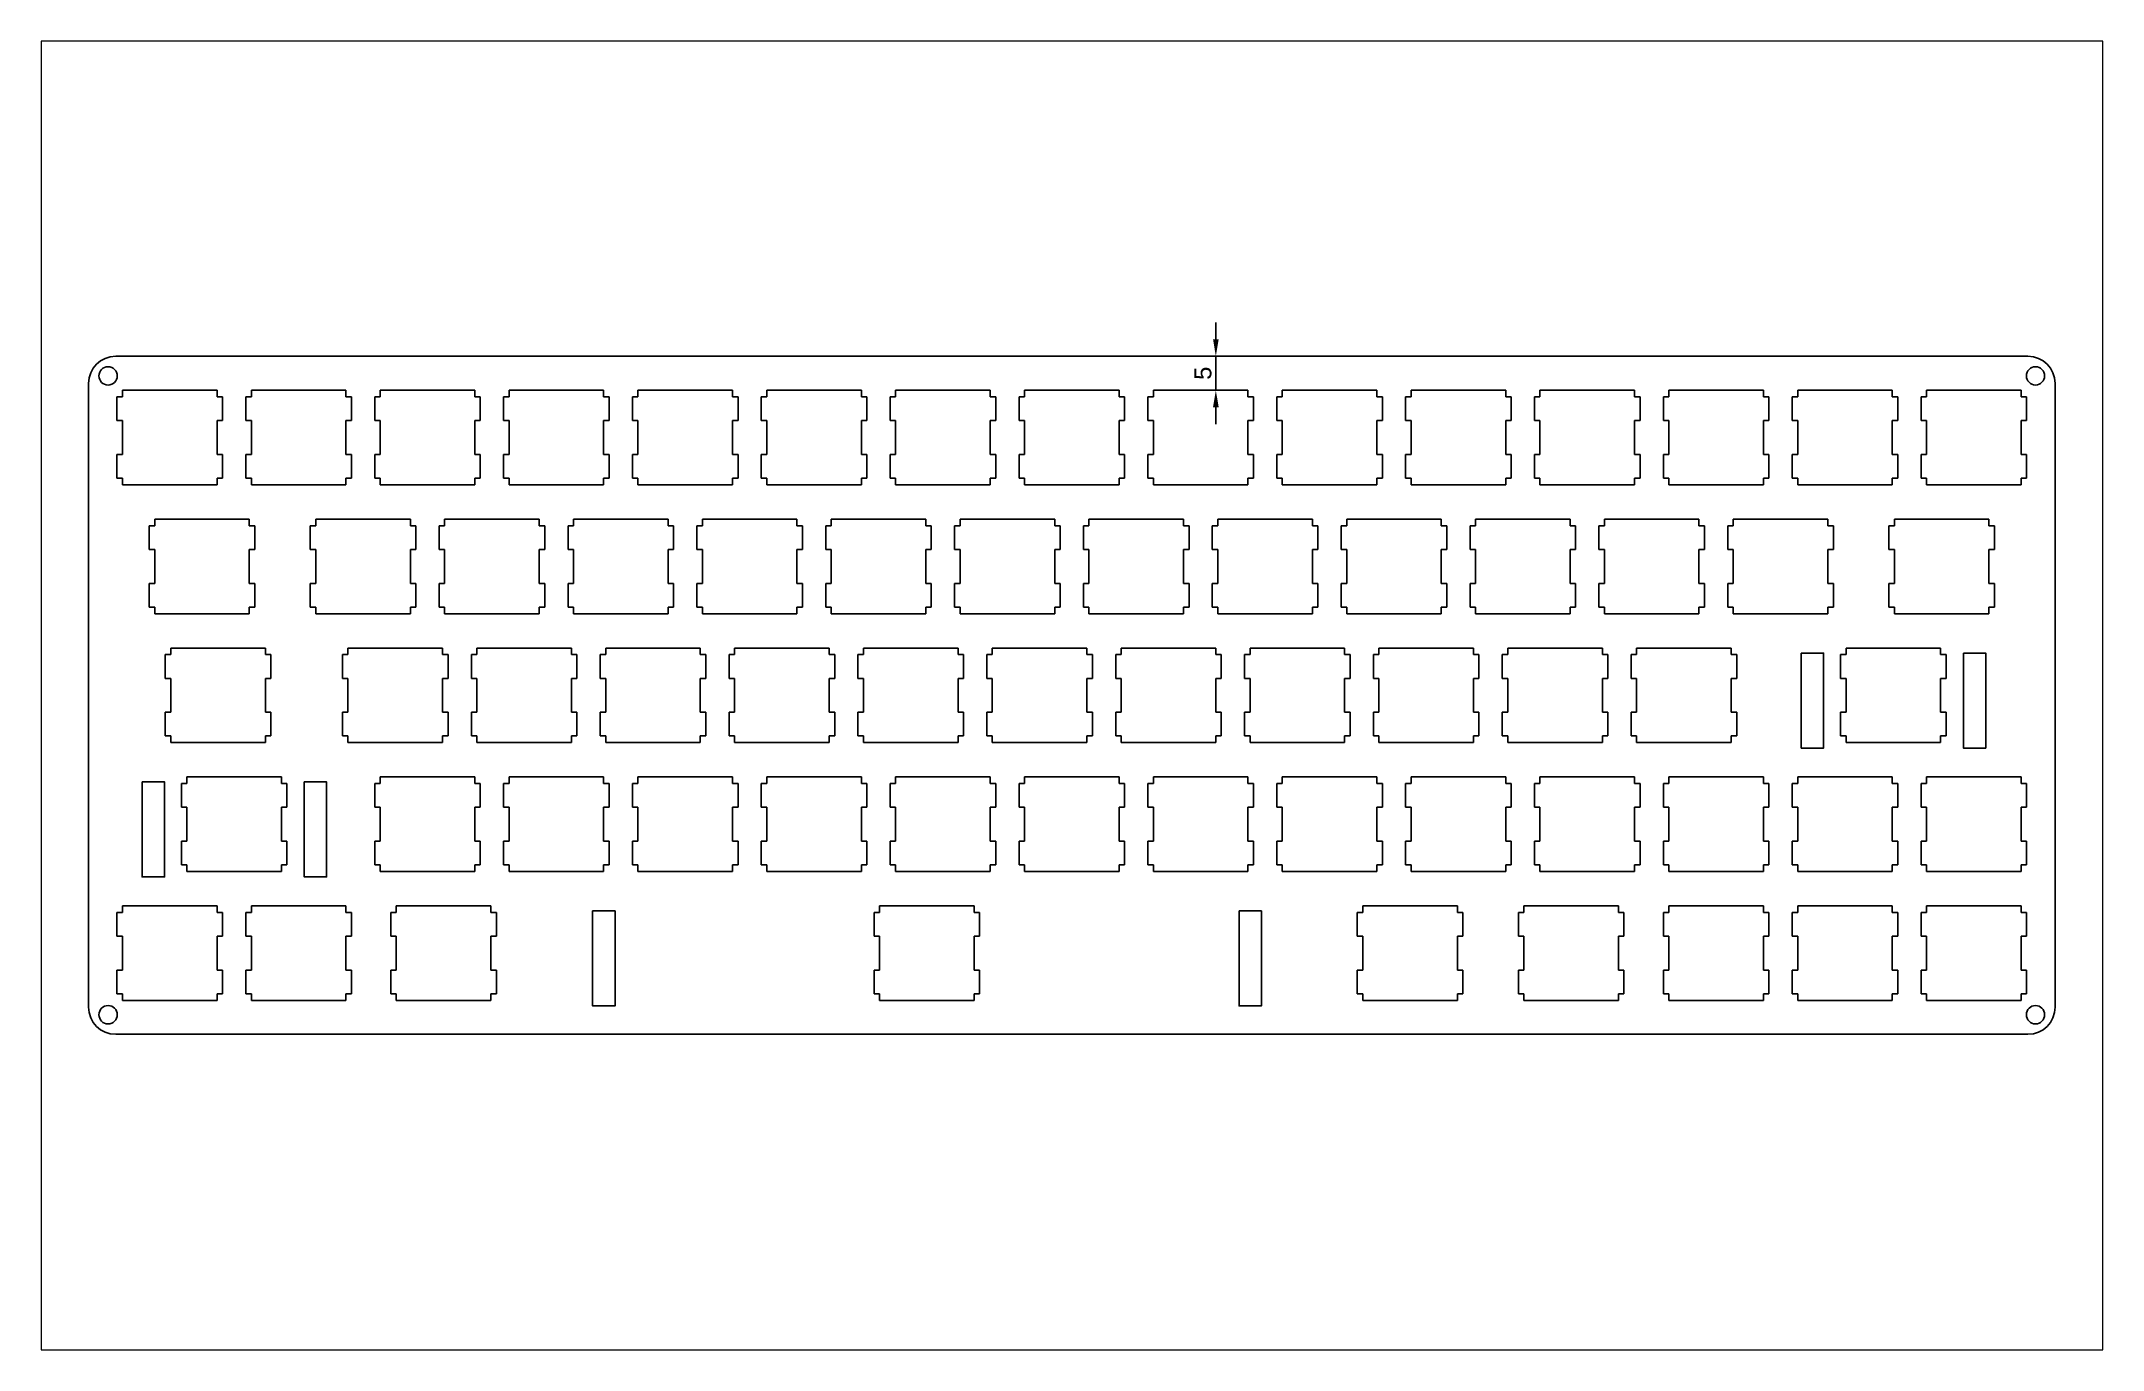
# Paper-space layout 'Sheet1' of a CAD drawing. Header units: millimetres. Extents: x 40 to 364, y 26 to 231.
# The model-space entities are those that its viewports show. They can reach past a viewport. Long polylines and large blocks are cut down to what shows.
import ezdxf

# ---------------------------------------------------------------- set-up
doc = ezdxf.new("R2010")
doc.units = ezdxf.units.MM
doc.layers.add('Layer_1', color=7, linetype='Continuous')
doc.styles.get("Standard").update_dxf_attribs({"font": 'arial.ttf'})
doc.dimstyles.new('ISO-25', dxfattribs={"dimtxt": 2.5, "dimasz": 2.5, "dimexe": 1.25, "dimexo": 0.625, "dimtad": 1, "dimtxsty": 'Standard', "dimcen": 2.5, "dimadec": 0, "dimazin": 0, "dimtfac": 1, "dimtmove": 0, "dimatfit": 3, "dimfxl": 1, "dimarcsym": 0})

psp = doc.layouts.new('Sheet1')

msp = doc.modelspace()

# ---------------------------------------------------------------- blocks, each defined once
blk = doc.blocks.new('*D31')
at = {"color": 0, "lineweight": -2}
for p, q in [((182.23, 122.22), (182.23, 124.72)), ((172.37, 119.72), (183.48, 119.72)), ((182.23, 119.72), (182.23, 114.72)), ((180.62, 114.72), (183.48, 114.72)), ((182.23, 112.22), (182.23, 109.72))]:
    blk.add_line(p, q, dxfattribs=at)
at = {"color": 0}
for points in [[(181.82, 122.22), (182.65, 122.22), (182.23, 119.72)], [(182.65, 112.22), (181.82, 112.22), (182.23, 114.72)]]:
    blk.add_solid(points, dxfattribs=at)
at = {"layer": 'Defpoints', "color": 0}
for p in [(171.74, 119.72), (180, 114.72), (182.23, 114.72)]:
    blk.add_point(p, dxfattribs=at)
at = {"color": 0, "insert": (180.34, 117.22), "char_height": 2.5, "attachment_point": 5, "rotation": 90}
blk.add_mtext('5', dxfattribs=at)

# ---------------------------------------------------------------- dimensions: what is measured, and where the dimension line sits
dim = msp.add_linear_dim(base=(182.233, 114.718), p1=(171.744, 119.717), p2=(179.996, 114.718), angle=90, dimstyle='ISO-25')
dim.commit()
dim.dimension.update_dxf_attribs({"geometry": '*D31', "text_midpoint": (180.337, 117.217)})

# ---------------------------------------------------------------- linework, layer by layer
at = {"layer": 'Layer_1', "linetype": 'ByBlock'}
for p, q in [((20.023, 119.716), (41.523, 119.716)), ((301.966, 119.718), (41.523, 119.716)), ((16.023, 115.716), (16.023, 42.775)), ((305.966, 115.718), (305.968, 42.775)), ((16.023, 23.775), (16.023, 42.775)), ((305.968, 23.775), (305.968, 42.775)), ((20.023, 19.775), (280.468, 19.775)), ((301.968, 19.775), (280.468, 19.775))]:
    msp.add_line(p, q, dxfattribs=at)
for points in [[(268.548, 75.968), (268.548, 61.968), (271.848, 61.968), (271.848, 75.968)], [(292.448, 75.968), (292.448, 61.968), (295.748, 61.968), (295.748, 75.968)], [(23.923, 56.968), (23.923, 42.968), (27.223, 42.968), (27.223, 56.968)], [(47.823, 56.968), (47.823, 42.968), (51.123, 42.968), (51.123, 56.968)], [(90.348, 37.968), (90.348, 23.968), (93.648, 23.968), (93.648, 37.968)], [(90.348, 37.968), (90.348, 23.968), (93.648, 23.968), (93.648, 37.968)], [(185.648, 37.968), (185.648, 23.968), (188.948, 23.968), (188.948, 37.968)], [(185.648, 37.968), (185.648, 23.968), (188.948, 23.968), (188.948, 37.968)]]:
    msp.add_lwpolyline(points, close=True, dxfattribs=at)
at = {"layer": 'Layer_1'}
for centre in [(18.905, 116.834), (303.084, 116.836), (18.905, 22.657), (303.086, 22.657)]:
    msp.add_circle(centre, 1.35, dxfattribs=at)
for centre, start, end in [((20.023, 115.716), 90, 180), ((301.966, 115.718), 0, 90), ((20.023, 23.775), 180, 270), ((301.968, 23.775), 270, 0)]:
    msp.add_arc(centre, 4, start, end, dxfattribs=at)
at = {"layer": 'Layer_1', "linetype": 'ByBlock'}
for points in [[(20.212, 110.245), (20.212, 110.245), (20.212, 113.739), (20.212, 113.739)], [(20.212, 113.739), (20.212, 113.739), (21.023, 113.739), (21.023, 113.739)], [(21.023, 114.718), (21.023, 114.718), (34.968, 114.718), (34.968, 114.718)], [(21.023, 113.739), (21.023, 113.739), (21.023, 114.718), (21.023, 114.718)], [(34.968, 113.739), (34.968, 113.739), (34.968, 114.718), (34.968, 114.718)], [(35.78, 113.739), (35.78, 113.739), (34.968, 113.739), (34.968, 113.739)], [(35.78, 113.739), (35.78, 113.739), (35.78, 110.245), (35.78, 110.245)], [(39.212, 110.245), (39.212, 110.245), (39.212, 113.739), (39.212, 113.739)], [(39.212, 113.739), (39.212, 113.739), (40.023, 113.739), (40.023, 113.739)], [(40.023, 114.718), (40.023, 114.718), (53.968, 114.718), (53.968, 114.718)], [(40.023, 113.739), (40.023, 113.739), (40.023, 114.718), (40.023, 114.718)], [(53.968, 113.739), (53.968, 113.739), (53.968, 114.718), (53.968, 114.718)], [(54.78, 113.739), (54.78, 113.739), (53.968, 113.739), (53.968, 113.739)], [(54.78, 113.739), (54.78, 113.739), (54.78, 110.245), (54.78, 110.245)], [(58.212, 110.245), (58.212, 110.245), (58.212, 113.739), (58.212, 113.739)], [(58.212, 113.739), (58.212, 113.739), (59.023, 113.739), (59.023, 113.739)], [(59.023, 114.718), (59.023, 114.718), (72.968, 114.718), (72.968, 114.718)], [(59.023, 113.739), (59.023, 113.739), (59.023, 114.718), (59.023, 114.718)], [(72.968, 113.739), (72.968, 113.739), (72.968, 114.718), (72.968, 114.718)], [(73.78, 113.739), (73.78, 113.739), (72.968, 113.739), (72.968, 113.739)], [(73.78, 113.739), (73.78, 113.739), (73.78, 110.245), (73.78, 110.245)], [(77.212, 110.245), (77.212, 110.245), (77.212, 113.739), (77.212, 113.739)], [(77.212, 113.739), (77.212, 113.739), (78.023, 113.739), (78.023, 113.739)], [(78.023, 114.718), (78.023, 114.718), (91.968, 114.718), (91.968, 114.718)], [(78.023, 113.739), (78.023, 113.739), (78.023, 114.718), (78.023, 114.718)], [(91.968, 113.739), (91.968, 113.739), (91.968, 114.718), (91.968, 114.718)], [(92.78, 113.739), (92.78, 113.739), (91.968, 113.739), (91.968, 113.739)], [(92.78, 113.739), (92.78, 113.739), (92.78, 110.245), (92.78, 110.245)], [(96.212, 110.245), (96.212, 110.245), (96.212, 113.739), (96.212, 113.739)], [(96.212, 113.739), (96.212, 113.739), (97.023, 113.739), (97.023, 113.739)], [(97.023, 114.718), (97.023, 114.718), (110.968, 114.718), (110.968, 114.718)], [(97.023, 113.739), (97.023, 113.739), (97.023, 114.718), (97.023, 114.718)], [(110.968, 113.739), (110.968, 113.739), (110.968, 114.718), (110.968, 114.718)], [(111.78, 113.739), (111.78, 113.739), (110.968, 113.739), (110.968, 113.739)], [(111.78, 113.739), (111.78, 113.739), (111.78, 110.245), (111.78, 110.245)], [(115.212, 110.245), (115.212, 110.245), (115.212, 113.739), (115.212, 113.739)], [(115.212, 113.739), (115.212, 113.739), (116.023, 113.739), (116.023, 113.739)], [(116.023, 114.718), (116.023, 114.718), (129.968, 114.718), (129.968, 114.718)], [(116.023, 113.739), (116.023, 113.739), (116.023, 114.718), (116.023, 114.718)], [(129.968, 113.739), (129.968, 113.739), (129.968, 114.718), (129.968, 114.718)], [(130.78, 113.739), (130.78, 113.739), (129.968, 113.739), (129.968, 113.739)], [(130.78, 113.739), (130.78, 113.739), (130.78, 110.245), (130.78, 110.245)], [(134.212, 110.245), (134.212, 110.245), (134.212, 113.739), (134.212, 113.739)], [(134.212, 113.739), (134.212, 113.739), (135.023, 113.739), (135.023, 113.739)], [(135.023, 114.718), (135.023, 114.718), (148.968, 114.718), (148.968, 114.718)], [(135.023, 113.739), (135.023, 113.739), (135.023, 114.718), (135.023, 114.718)], [(148.968, 113.739), (148.968, 113.739), (148.968, 114.718), (148.968, 114.718)], [(149.78, 113.739), (149.78, 113.739), (148.968, 113.739), (148.968, 113.739)], [(149.78, 113.739), (149.78, 113.739), (149.78, 110.245), (149.78, 110.245)], [(153.212, 110.245), (153.212, 110.245), (153.212, 113.739), (153.212, 113.739)], [(153.212, 113.739), (153.212, 113.739), (154.023, 113.739), (154.023, 113.739)], [(154.023, 114.718), (154.023, 114.718), (167.968, 114.718), (167.968, 114.718)], [(154.023, 113.739), (154.023, 113.739), (154.023, 114.718), (154.023, 114.718)], [(167.968, 113.739), (167.968, 113.739), (167.968, 114.718), (167.968, 114.718)], [(168.78, 113.739), (168.78, 113.739), (167.968, 113.739), (167.968, 113.739)], [(168.78, 113.739), (168.78, 113.739), (168.78, 110.245), (168.78, 110.245)], [(172.212, 110.245), (172.212, 110.245), (172.212, 113.739), (172.212, 113.739)], [(172.212, 113.739), (172.212, 113.739), (173.023, 113.739), (173.023, 113.739)], [(173.023, 114.718), (173.023, 114.718), (186.968, 114.718), (186.968, 114.718)], [(173.023, 113.739), (173.023, 113.739), (173.023, 114.718), (173.023, 114.718)], [(186.968, 113.739), (186.968, 113.739), (186.968, 114.718), (186.968, 114.718)], [(187.78, 113.739), (187.78, 113.739), (186.968, 113.739), (186.968, 113.739)], [(187.78, 113.739), (187.78, 113.739), (187.78, 110.245), (187.78, 110.245)], [(191.212, 110.245), (191.212, 110.245), (191.212, 113.739), (191.212, 113.739)], [(191.212, 113.739), (191.212, 113.739), (192.023, 113.739), (192.023, 113.739)], [(192.023, 114.718), (192.023, 114.718), (205.968, 114.718), (205.968, 114.718)], [(192.023, 113.739), (192.023, 113.739), (192.023, 114.718), (192.023, 114.718)], [(205.968, 113.739), (205.968, 113.739), (205.968, 114.718), (205.968, 114.718)], [(206.78, 113.739), (206.78, 113.739), (205.968, 113.739), (205.968, 113.739)], [(206.78, 113.739), (206.78, 113.739), (206.78, 110.245), (206.78, 110.245)], [(210.212, 110.245), (210.212, 110.245), (210.212, 113.739), (210.212, 113.739)], [(210.212, 113.739), (210.212, 113.739), (211.023, 113.739), (211.023, 113.739)], [(211.023, 114.718), (211.023, 114.718), (224.968, 114.718), (224.968, 114.718)], [(211.023, 113.739), (211.023, 113.739), (211.023, 114.718), (211.023, 114.718)], [(224.968, 113.739), (224.968, 113.739), (224.968, 114.718), (224.968, 114.718)], [(225.78, 113.739), (225.78, 113.739), (224.968, 113.739), (224.968, 113.739)], [(225.78, 113.739), (225.78, 113.739), (225.78, 110.245), (225.78, 110.245)], [(229.212, 110.245), (229.212, 110.245), (229.212, 113.739), (229.212, 113.739)], [(229.212, 113.739), (229.212, 113.739), (230.023, 113.739), (230.023, 113.739)], [(230.023, 114.718), (230.023, 114.718), (243.968, 114.718), (243.968, 114.718)], [(230.023, 113.739), (230.023, 113.739), (230.023, 114.718), (230.023, 114.718)], [(243.968, 113.739), (243.968, 113.739), (243.968, 114.718), (243.968, 114.718)], [(244.78, 113.739), (244.78, 113.739), (243.968, 113.739), (243.968, 113.739)], [(244.78, 113.739), (244.78, 113.739), (244.78, 110.245), (244.78, 110.245)], [(248.212, 110.245), (248.212, 110.245), (248.212, 113.739), (248.212, 113.739)], [(248.212, 113.739), (248.212, 113.739), (249.023, 113.739), (249.023, 113.739)], [(249.023, 114.718), (249.023, 114.718), (262.968, 114.718), (262.968, 114.718)], [(249.023, 113.739), (249.023, 113.739), (249.023, 114.718), (249.023, 114.718)], [(262.968, 113.739), (262.968, 113.739), (262.968, 114.718), (262.968, 114.718)], [(263.78, 113.739), (263.78, 113.739), (262.968, 113.739), (262.968, 113.739)], [(263.78, 113.739), (263.78, 113.739), (263.78, 110.245), (263.78, 110.245)], [(267.212, 110.245), (267.212, 110.245), (267.212, 113.739), (267.212, 113.739)], [(267.212, 113.739), (267.212, 113.739), (268.023, 113.739), (268.023, 113.739)], [(268.023, 114.718), (268.023, 114.718), (281.968, 114.718), (281.968, 114.718)], [(268.023, 113.739), (268.023, 113.739), (268.023, 114.718), (268.023, 114.718)], [(281.968, 113.739), (281.968, 113.739), (281.968, 114.718), (281.968, 114.718)], [(282.78, 113.739), (282.78, 113.739), (281.968, 113.739), (281.968, 113.739)], [(282.78, 113.739), (282.78, 113.739), (282.78, 110.245), (282.78, 110.245)], [(286.212, 110.245), (286.212, 110.245), (286.212, 113.739), (286.212, 113.739)], [(286.212, 113.739), (286.212, 113.739), (287.023, 113.739), (287.023, 113.739)], [(287.023, 114.718), (287.023, 114.718), (300.968, 114.718), (300.968, 114.718)], [(287.023, 113.739), (287.023, 113.739), (287.023, 114.718), (287.023, 114.718)], [(300.968, 113.739), (300.968, 113.739), (300.968, 114.718), (300.968, 114.718)], [(301.78, 113.739), (301.78, 113.739), (300.968, 113.739), (300.968, 113.739)], [(301.78, 113.739), (301.78, 113.739), (301.78, 110.245), (301.78, 110.245)], [(21.023, 110.245), (21.023, 110.245), (20.212, 110.245), (20.212, 110.245)], [(21.023, 105.245), (21.023, 105.245), (21.023, 110.245), (21.023, 110.245)], [(34.968, 110.245), (34.968, 110.245), (34.968, 105.245), (34.968, 105.245)], [(34.968, 110.245), (34.968, 110.245), (35.78, 110.245), (35.78, 110.245)], [(40.023, 110.245), (40.023, 110.245), (39.212, 110.245), (39.212, 110.245)], [(40.023, 105.245), (40.023, 105.245), (40.023, 110.245), (40.023, 110.245)], [(53.968, 110.245), (53.968, 110.245), (53.968, 105.245), (53.968, 105.245)], [(53.968, 110.245), (53.968, 110.245), (54.78, 110.245), (54.78, 110.245)], [(59.023, 110.245), (59.023, 110.245), (58.212, 110.245), (58.212, 110.245)], [(59.023, 105.245), (59.023, 105.245), (59.023, 110.245), (59.023, 110.245)], [(72.968, 110.245), (72.968, 110.245), (72.968, 105.245), (72.968, 105.245)], [(72.968, 110.245), (72.968, 110.245), (73.78, 110.245), (73.78, 110.245)], [(78.023, 110.245), (78.023, 110.245), (77.212, 110.245), (77.212, 110.245)], [(78.023, 105.245), (78.023, 105.245), (78.023, 110.245), (78.023, 110.245)], [(91.968, 110.245), (91.968, 110.245), (91.968, 105.245), (91.968, 105.245)], [(91.968, 110.245), (91.968, 110.245), (92.78, 110.245), (92.78, 110.245)], [(97.023, 110.245), (97.023, 110.245), (96.212, 110.245), (96.212, 110.245)], [(97.023, 105.245), (97.023, 105.245), (97.023, 110.245), (97.023, 110.245)], [(110.968, 110.245), (110.968, 110.245), (110.968, 105.245), (110.968, 105.245)], [(110.968, 110.245), (110.968, 110.245), (111.78, 110.245), (111.78, 110.245)], [(116.023, 110.245), (116.023, 110.245), (115.212, 110.245), (115.212, 110.245)], [(116.023, 105.245), (116.023, 105.245), (116.023, 110.245), (116.023, 110.245)], [(129.968, 110.245), (129.968, 110.245), (129.968, 105.245), (129.968, 105.245)], [(129.968, 110.245), (129.968, 110.245), (130.78, 110.245), (130.78, 110.245)], [(135.023, 110.245), (135.023, 110.245), (134.212, 110.245), (134.212, 110.245)], [(135.023, 105.245), (135.023, 105.245), (135.023, 110.245), (135.023, 110.245)], [(148.968, 110.245), (148.968, 110.245), (148.968, 105.245), (148.968, 105.245)], [(148.968, 110.245), (148.968, 110.245), (149.78, 110.245), (149.78, 110.245)], [(154.023, 110.245), (154.023, 110.245), (153.212, 110.245), (153.212, 110.245)], [(154.023, 105.245), (154.023, 105.245), (154.023, 110.245), (154.023, 110.245)], [(167.968, 110.245), (167.968, 110.245), (167.968, 105.245), (167.968, 105.245)], [(167.968, 110.245), (167.968, 110.245), (168.78, 110.245), (168.78, 110.245)], [(173.023, 110.245), (173.023, 110.245), (172.212, 110.245), (172.212, 110.245)], [(173.023, 105.245), (173.023, 105.245), (173.023, 110.245), (173.023, 110.245)], [(186.968, 110.245), (186.968, 110.245), (186.968, 105.245), (186.968, 105.245)], [(186.968, 110.245), (186.968, 110.245), (187.78, 110.245), (187.78, 110.245)], [(192.023, 110.245), (192.023, 110.245), (191.212, 110.245), (191.212, 110.245)], [(192.023, 105.245), (192.023, 105.245), (192.023, 110.245), (192.023, 110.245)], [(205.968, 110.245), (205.968, 110.245), (205.968, 105.245), (205.968, 105.245)], [(205.968, 110.245), (205.968, 110.245), (206.78, 110.245), (206.78, 110.245)], [(211.023, 110.245), (211.023, 110.245), (210.212, 110.245), (210.212, 110.245)], [(211.023, 105.245), (211.023, 105.245), (211.023, 110.245), (211.023, 110.245)], [(224.968, 110.245), (224.968, 110.245), (224.968, 105.245), (224.968, 105.245)], [(224.968, 110.245), (224.968, 110.245), (225.78, 110.245), (225.78, 110.245)], [(230.023, 110.245), (230.023, 110.245), (229.212, 110.245), (229.212, 110.245)], [(230.023, 105.245), (230.023, 105.245), (230.023, 110.245), (230.023, 110.245)], [(243.968, 110.245), (243.968, 110.245), (243.968, 105.245), (243.968, 105.245)], [(243.968, 110.245), (243.968, 110.245), (244.78, 110.245), (244.78, 110.245)], [(249.023, 110.245), (249.023, 110.245), (248.212, 110.245), (248.212, 110.245)], [(249.023, 105.245), (249.023, 105.245), (249.023, 110.245), (249.023, 110.245)], [(262.968, 110.245), (262.968, 110.245), (262.968, 105.245), (262.968, 105.245)], [(262.968, 110.245), (262.968, 110.245), (263.78, 110.245), (263.78, 110.245)], [(268.023, 110.245), (268.023, 110.245), (267.212, 110.245), (267.212, 110.245)], [(268.023, 105.245), (268.023, 105.245), (268.023, 110.245), (268.023, 110.245)], [(281.968, 110.245), (281.968, 110.245), (281.968, 105.245), (281.968, 105.245)], [(281.968, 110.245), (281.968, 110.245), (282.78, 110.245), (282.78, 110.245)], [(287.023, 110.245), (287.023, 110.245), (286.212, 110.245), (286.212, 110.245)], [(287.023, 105.245), (287.023, 105.245), (287.023, 110.245), (287.023, 110.245)], [(300.968, 110.245), (300.968, 110.245), (300.968, 105.245), (300.968, 105.245)], [(300.968, 110.245), (300.968, 110.245), (301.78, 110.245), (301.78, 110.245)], [(20.212, 101.751), (20.212, 101.751), (20.212, 105.245), (20.212, 105.245)], [(20.212, 105.245), (20.212, 105.245), (21.023, 105.245), (21.023, 105.245)], [(35.78, 105.245), (35.78, 105.245), (34.968, 105.245), (34.968, 105.245)], [(35.78, 105.245), (35.78, 105.245), (35.78, 101.751), (35.78, 101.751)], [(39.212, 101.751), (39.212, 101.751), (39.212, 105.245), (39.212, 105.245)], [(39.212, 105.245), (39.212, 105.245), (40.023, 105.245), (40.023, 105.245)], [(54.78, 105.245), (54.78, 105.245), (53.968, 105.245), (53.968, 105.245)], [(54.78, 105.245), (54.78, 105.245), (54.78, 101.751), (54.78, 101.751)], [(58.212, 101.751), (58.212, 101.751), (58.212, 105.245), (58.212, 105.245)], [(58.212, 105.245), (58.212, 105.245), (59.023, 105.245), (59.023, 105.245)], [(73.78, 105.245), (73.78, 105.245), (72.968, 105.245), (72.968, 105.245)], [(73.78, 105.245), (73.78, 105.245), (73.78, 101.751), (73.78, 101.751)], [(77.212, 101.751), (77.212, 101.751), (77.212, 105.245), (77.212, 105.245)], [(77.212, 105.245), (77.212, 105.245), (78.023, 105.245), (78.023, 105.245)], [(92.78, 105.245), (92.78, 105.245), (91.968, 105.245), (91.968, 105.245)], [(92.78, 105.245), (92.78, 105.245), (92.78, 101.751), (92.78, 101.751)], [(96.212, 101.751), (96.212, 101.751), (96.212, 105.245), (96.212, 105.245)], [(96.212, 105.245), (96.212, 105.245), (97.023, 105.245), (97.023, 105.245)], [(111.78, 105.245), (111.78, 105.245), (110.968, 105.245), (110.968, 105.245)], [(111.78, 105.245), (111.78, 105.245), (111.78, 101.751), (111.78, 101.751)], [(115.212, 101.751), (115.212, 101.751), (115.212, 105.245), (115.212, 105.245)], [(115.212, 105.245), (115.212, 105.245), (116.023, 105.245), (116.023, 105.245)], [(130.78, 105.245), (130.78, 105.245), (129.968, 105.245), (129.968, 105.245)], [(130.78, 105.245), (130.78, 105.245), (130.78, 101.751), (130.78, 101.751)], [(134.212, 101.751), (134.212, 101.751), (134.212, 105.245), (134.212, 105.245)], [(134.212, 105.245), (134.212, 105.245), (135.023, 105.245), (135.023, 105.245)], [(149.78, 105.245), (149.78, 105.245), (148.968, 105.245), (148.968, 105.245)], [(149.78, 105.245), (149.78, 105.245), (149.78, 101.751), (149.78, 101.751)], [(153.212, 101.751), (153.212, 101.751), (153.212, 105.245), (153.212, 105.245)], [(153.212, 105.245), (153.212, 105.245), (154.023, 105.245), (154.023, 105.245)], [(168.78, 105.245), (168.78, 105.245), (167.968, 105.245), (167.968, 105.245)], [(168.78, 105.245), (168.78, 105.245), (168.78, 101.751), (168.78, 101.751)], [(172.212, 101.751), (172.212, 101.751), (172.212, 105.245), (172.212, 105.245)], [(172.212, 105.245), (172.212, 105.245), (173.023, 105.245), (173.023, 105.245)], [(187.78, 105.245), (187.78, 105.245), (186.968, 105.245), (186.968, 105.245)], [(187.78, 105.245), (187.78, 105.245), (187.78, 101.751), (187.78, 101.751)], [(191.212, 101.751), (191.212, 101.751), (191.212, 105.245), (191.212, 105.245)], [(191.212, 105.245), (191.212, 105.245), (192.023, 105.245), (192.023, 105.245)], [(206.78, 105.245), (206.78, 105.245), (205.968, 105.245), (205.968, 105.245)], [(206.78, 105.245), (206.78, 105.245), (206.78, 101.751), (206.78, 101.751)], [(210.212, 101.751), (210.212, 101.751), (210.212, 105.245), (210.212, 105.245)], [(210.212, 105.245), (210.212, 105.245), (211.023, 105.245), (211.023, 105.245)], [(225.78, 105.245), (225.78, 105.245), (224.968, 105.245), (224.968, 105.245)], [(225.78, 105.245), (225.78, 105.245), (225.78, 101.751), (225.78, 101.751)], [(229.212, 101.751), (229.212, 101.751), (229.212, 105.245), (229.212, 105.245)], [(229.212, 105.245), (229.212, 105.245), (230.023, 105.245), (230.023, 105.245)], [(244.78, 105.245), (244.78, 105.245), (243.968, 105.245), (243.968, 105.245)], [(244.78, 105.245), (244.78, 105.245), (244.78, 101.751), (244.78, 101.751)], [(248.212, 101.751), (248.212, 101.751), (248.212, 105.245), (248.212, 105.245)], [(248.212, 105.245), (248.212, 105.245), (249.023, 105.245), (249.023, 105.245)], [(263.78, 105.245), (263.78, 105.245), (262.968, 105.245), (262.968, 105.245)], [(263.78, 105.245), (263.78, 105.245), (263.78, 101.751), (263.78, 101.751)], [(267.212, 101.751), (267.212, 101.751), (267.212, 105.245), (267.212, 105.245)], [(267.212, 105.245), (267.212, 105.245), (268.023, 105.245), (268.023, 105.245)], [(282.78, 105.245), (282.78, 105.245), (281.968, 105.245), (281.968, 105.245)], [(282.78, 105.245), (282.78, 105.245), (282.78, 101.751), (282.78, 101.751)], [(286.212, 101.751), (286.212, 101.751), (286.212, 105.245), (286.212, 105.245)], [(286.212, 105.245), (286.212, 105.245), (287.023, 105.245), (287.023, 105.245)], [(301.78, 105.245), (301.78, 105.245), (300.968, 105.245), (300.968, 105.245)], [(301.78, 105.245), (301.78, 105.245), (301.78, 101.751), (301.78, 101.751)], [(21.023, 101.751), (21.023, 101.751), (20.212, 101.751), (20.212, 101.751)], [(21.023, 100.773), (21.023, 100.773), (21.023, 101.751), (21.023, 101.751)], [(34.968, 100.773), (34.968, 100.773), (21.023, 100.773), (21.023, 100.773)], [(34.968, 101.751), (34.968, 101.751), (35.78, 101.751), (35.78, 101.751)], [(34.968, 101.751), (34.968, 101.751), (34.968, 100.773), (34.968, 100.773)], [(40.023, 101.751), (40.023, 101.751), (39.212, 101.751), (39.212, 101.751)], [(40.023, 100.773), (40.023, 100.773), (40.023, 101.751), (40.023, 101.751)], [(53.968, 100.773), (53.968, 100.773), (40.023, 100.773), (40.023, 100.773)], [(53.968, 101.751), (53.968, 101.751), (54.78, 101.751), (54.78, 101.751)], [(53.968, 101.751), (53.968, 101.751), (53.968, 100.773), (53.968, 100.773)], [(59.023, 101.751), (59.023, 101.751), (58.212, 101.751), (58.212, 101.751)], [(59.023, 100.773), (59.023, 100.773), (59.023, 101.751), (59.023, 101.751)], [(72.968, 100.773), (72.968, 100.773), (59.023, 100.773), (59.023, 100.773)], [(72.968, 101.751), (72.968, 101.751), (73.78, 101.751), (73.78, 101.751)], [(72.968, 101.751), (72.968, 101.751), (72.968, 100.773), (72.968, 100.773)], [(78.023, 101.751), (78.023, 101.751), (77.212, 101.751), (77.212, 101.751)], [(78.023, 100.773), (78.023, 100.773), (78.023, 101.751), (78.023, 101.751)], [(91.968, 100.773), (91.968, 100.773), (78.023, 100.773), (78.023, 100.773)], [(91.968, 101.751), (91.968, 101.751), (92.78, 101.751), (92.78, 101.751)], [(91.968, 101.751), (91.968, 101.751), (91.968, 100.773), (91.968, 100.773)], [(97.023, 101.751), (97.023, 101.751), (96.212, 101.751), (96.212, 101.751)], [(97.023, 100.773), (97.023, 100.773), (97.023, 101.751), (97.023, 101.751)], [(110.968, 100.773), (110.968, 100.773), (97.023, 100.773), (97.023, 100.773)], [(110.968, 101.751), (110.968, 101.751), (111.78, 101.751), (111.78, 101.751)], [(110.968, 101.751), (110.968, 101.751), (110.968, 100.773), (110.968, 100.773)], [(116.023, 101.751), (116.023, 101.751), (115.212, 101.751), (115.212, 101.751)], [(116.023, 100.773), (116.023, 100.773), (116.023, 101.751), (116.023, 101.751)], [(129.968, 100.773), (129.968, 100.773), (116.023, 100.773), (116.023, 100.773)], [(129.968, 101.751), (129.968, 101.751), (130.78, 101.751), (130.78, 101.751)], [(129.968, 101.751), (129.968, 101.751), (129.968, 100.773), (129.968, 100.773)], [(135.023, 101.751), (135.023, 101.751), (134.212, 101.751), (134.212, 101.751)], [(135.023, 100.773), (135.023, 100.773), (135.023, 101.751), (135.023, 101.751)], [(148.968, 100.773), (148.968, 100.773), (135.023, 100.773), (135.023, 100.773)], [(148.968, 101.751), (148.968, 101.751), (149.78, 101.751), (149.78, 101.751)], [(148.968, 101.751), (148.968, 101.751), (148.968, 100.773), (148.968, 100.773)], [(154.023, 101.751), (154.023, 101.751), (153.212, 101.751), (153.212, 101.751)], [(154.023, 100.773), (154.023, 100.773), (154.023, 101.751), (154.023, 101.751)], [(167.968, 100.773), (167.968, 100.773), (154.023, 100.773), (154.023, 100.773)], [(167.968, 101.751), (167.968, 101.751), (168.78, 101.751), (168.78, 101.751)], [(167.968, 101.751), (167.968, 101.751), (167.968, 100.773), (167.968, 100.773)], [(173.023, 101.751), (173.023, 101.751), (172.212, 101.751), (172.212, 101.751)], [(173.023, 100.773), (173.023, 100.773), (173.023, 101.751), (173.023, 101.751)], [(186.968, 100.773), (186.968, 100.773), (173.023, 100.773), (173.023, 100.773)], [(186.968, 101.751), (186.968, 101.751), (187.78, 101.751), (187.78, 101.751)], [(186.968, 101.751), (186.968, 101.751), (186.968, 100.773), (186.968, 100.773)], [(192.023, 101.751), (192.023, 101.751), (191.212, 101.751), (191.212, 101.751)], [(192.023, 100.773), (192.023, 100.773), (192.023, 101.751), (192.023, 101.751)], [(205.968, 100.773), (205.968, 100.773), (192.023, 100.773), (192.023, 100.773)], [(205.968, 101.751), (205.968, 101.751), (206.78, 101.751), (206.78, 101.751)], [(205.968, 101.751), (205.968, 101.751), (205.968, 100.773), (205.968, 100.773)], [(211.023, 101.751), (211.023, 101.751), (210.212, 101.751), (210.212, 101.751)], [(211.023, 100.773), (211.023, 100.773), (211.023, 101.751), (211.023, 101.751)], [(224.968, 100.773), (224.968, 100.773), (211.023, 100.773), (211.023, 100.773)], [(224.968, 101.751), (224.968, 101.751), (225.78, 101.751), (225.78, 101.751)], [(224.968, 101.751), (224.968, 101.751), (224.968, 100.773), (224.968, 100.773)], [(230.023, 101.751), (230.023, 101.751), (229.212, 101.751), (229.212, 101.751)], [(230.023, 100.773), (230.023, 100.773), (230.023, 101.751), (230.023, 101.751)], [(243.968, 100.773), (243.968, 100.773), (230.023, 100.773), (230.023, 100.773)], [(243.968, 101.751), (243.968, 101.751), (244.78, 101.751), (244.78, 101.751)], [(243.968, 101.751), (243.968, 101.751), (243.968, 100.773), (243.968, 100.773)], [(249.023, 101.751), (249.023, 101.751), (248.212, 101.751), (248.212, 101.751)], [(249.023, 100.773), (249.023, 100.773), (249.023, 101.751), (249.023, 101.751)], [(262.968, 100.773), (262.968, 100.773), (249.023, 100.773), (249.023, 100.773)], [(262.968, 101.751), (262.968, 101.751), (263.78, 101.751), (263.78, 101.751)], [(262.968, 101.751), (262.968, 101.751), (262.968, 100.773), (262.968, 100.773)], [(268.023, 101.751), (268.023, 101.751), (267.212, 101.751), (267.212, 101.751)], [(268.023, 100.773), (268.023, 100.773), (268.023, 101.751), (268.023, 101.751)], [(281.968, 100.773), (281.968, 100.773), (268.023, 100.773), (268.023, 100.773)], [(281.968, 101.751), (281.968, 101.751), (282.78, 101.751), (282.78, 101.751)], [(281.968, 101.751), (281.968, 101.751), (281.968, 100.773), (281.968, 100.773)], [(287.023, 101.751), (287.023, 101.751), (286.212, 101.751), (286.212, 101.751)], [(287.023, 100.773), (287.023, 100.773), (287.023, 101.751), (287.023, 101.751)], [(300.968, 100.773), (300.968, 100.773), (287.023, 100.773), (287.023, 100.773)], [(300.968, 101.751), (300.968, 101.751), (301.78, 101.751), (301.78, 101.751)], [(300.968, 101.751), (300.968, 101.751), (300.968, 100.773), (300.968, 100.773)], [(24.962, 91.245), (24.962, 91.245), (24.962, 94.739), (24.962, 94.739)], [(24.962, 94.739), (24.962, 94.739), (25.773, 94.739), (25.773, 94.739)], [(25.773, 95.718), (25.773, 95.718), (39.718, 95.718), (39.718, 95.718)], [(25.773, 94.739), (25.773, 94.739), (25.773, 95.718), (25.773, 95.718)], [(39.718, 94.739), (39.718, 94.739), (39.718, 95.718), (39.718, 95.718)], [(40.53, 94.739), (40.53, 94.739), (39.718, 94.739), (39.718, 94.739)], [(40.53, 94.739), (40.53, 94.739), (40.53, 91.245), (40.53, 91.245)], [(48.712, 91.245), (48.712, 91.245), (48.712, 94.739), (48.712, 94.739)], [(48.712, 94.739), (48.712, 94.739), (49.523, 94.739), (49.523, 94.739)], [(49.523, 95.718), (49.523, 95.718), (63.468, 95.718), (63.468, 95.718)], [(49.523, 94.739), (49.523, 94.739), (49.523, 95.718), (49.523, 95.718)], [(63.468, 94.739), (63.468, 94.739), (63.468, 95.718), (63.468, 95.718)], [(64.28, 94.739), (64.28, 94.739), (63.468, 94.739), (63.468, 94.739)], [(64.28, 94.739), (64.28, 94.739), (64.28, 91.245), (64.28, 91.245)], [(67.712, 91.245), (67.712, 91.245), (67.712, 94.739), (67.712, 94.739)], [(67.712, 94.739), (67.712, 94.739), (68.523, 94.739), (68.523, 94.739)], [(68.523, 95.718), (68.523, 95.718), (82.468, 95.718), (82.468, 95.718)], [(68.523, 94.739), (68.523, 94.739), (68.523, 95.718), (68.523, 95.718)], [(82.468, 94.739), (82.468, 94.739), (82.468, 95.718), (82.468, 95.718)], [(83.28, 94.739), (83.28, 94.739), (82.468, 94.739), (82.468, 94.739)], [(83.28, 94.739), (83.28, 94.739), (83.28, 91.245), (83.28, 91.245)], [(86.712, 91.245), (86.712, 91.245), (86.712, 94.739), (86.712, 94.739)], [(86.712, 94.739), (86.712, 94.739), (87.523, 94.739), (87.523, 94.739)], [(87.523, 95.718), (87.523, 95.718), (101.468, 95.718), (101.468, 95.718)], [(87.523, 94.739), (87.523, 94.739), (87.523, 95.718), (87.523, 95.718)], [(101.468, 94.739), (101.468, 94.739), (101.468, 95.718), (101.468, 95.718)], [(102.28, 94.739), (102.28, 94.739), (101.468, 94.739), (101.468, 94.739)], [(102.28, 94.739), (102.28, 94.739), (102.28, 91.245), (102.28, 91.245)], [(105.712, 91.245), (105.712, 91.245), (105.712, 94.739), (105.712, 94.739)], [(105.712, 94.739), (105.712, 94.739), (106.523, 94.739), (106.523, 94.739)], [(106.523, 95.718), (106.523, 95.718), (120.468, 95.718), (120.468, 95.718)], [(106.523, 94.739), (106.523, 94.739), (106.523, 95.718), (106.523, 95.718)], [(120.468, 94.739), (120.468, 94.739), (120.468, 95.718), (120.468, 95.718)], [(121.28, 94.739), (121.28, 94.739), (120.468, 94.739), (120.468, 94.739)], [(121.28, 94.739), (121.28, 94.739), (121.28, 91.245), (121.28, 91.245)], [(124.712, 91.245), (124.712, 91.245), (124.712, 94.739), (124.712, 94.739)], [(124.712, 94.739), (124.712, 94.739), (125.523, 94.739), (125.523, 94.739)], [(125.523, 95.718), (125.523, 95.718), (139.468, 95.718), (139.468, 95.718)], [(125.523, 94.739), (125.523, 94.739), (125.523, 95.718), (125.523, 95.718)], [(139.468, 94.739), (139.468, 94.739), (139.468, 95.718), (139.468, 95.718)], [(140.28, 94.739), (140.28, 94.739), (139.468, 94.739), (139.468, 94.739)], [(140.28, 94.739), (140.28, 94.739), (140.28, 91.245), (140.28, 91.245)], [(143.712, 91.245), (143.712, 91.245), (143.712, 94.739), (143.712, 94.739)], [(143.712, 94.739), (143.712, 94.739), (144.523, 94.739), (144.523, 94.739)], [(144.523, 95.718), (144.523, 95.718), (158.468, 95.718), (158.468, 95.718)], [(144.523, 94.739), (144.523, 94.739), (144.523, 95.718), (144.523, 95.718)], [(158.468, 94.739), (158.468, 94.739), (158.468, 95.718), (158.468, 95.718)], [(159.28, 94.739), (159.28, 94.739), (158.468, 94.739), (158.468, 94.739)], [(159.28, 94.739), (159.28, 94.739), (159.28, 91.245), (159.28, 91.245)], [(162.712, 91.245), (162.712, 91.245), (162.712, 94.739), (162.712, 94.739)], [(162.712, 94.739), (162.712, 94.739), (163.523, 94.739), (163.523, 94.739)], [(163.523, 95.718), (163.523, 95.718), (177.468, 95.718), (177.468, 95.718)], [(163.523, 94.739), (163.523, 94.739), (163.523, 95.718), (163.523, 95.718)], [(177.468, 94.739), (177.468, 94.739), (177.468, 95.718), (177.468, 95.718)], [(178.28, 94.739), (178.28, 94.739), (177.468, 94.739), (177.468, 94.739)], [(178.28, 94.739), (178.28, 94.739), (178.28, 91.245), (178.28, 91.245)], [(181.712, 91.245), (181.712, 91.245), (181.712, 94.739), (181.712, 94.739)], [(181.712, 94.739), (181.712, 94.739), (182.523, 94.739), (182.523, 94.739)], [(182.523, 95.718), (182.523, 95.718), (196.468, 95.718), (196.468, 95.718)], [(182.523, 94.739), (182.523, 94.739), (182.523, 95.718), (182.523, 95.718)], [(196.468, 94.739), (196.468, 94.739), (196.468, 95.718), (196.468, 95.718)], [(197.28, 94.739), (197.28, 94.739), (196.468, 94.739), (196.468, 94.739)], [(197.28, 94.739), (197.28, 94.739), (197.28, 91.245), (197.28, 91.245)], [(200.712, 91.245), (200.712, 91.245), (200.712, 94.739), (200.712, 94.739)], [(200.712, 94.739), (200.712, 94.739), (201.523, 94.739), (201.523, 94.739)], [(201.523, 95.718), (201.523, 95.718), (215.468, 95.718), (215.468, 95.718)], [(201.523, 94.739), (201.523, 94.739), (201.523, 95.718), (201.523, 95.718)], [(215.468, 94.739), (215.468, 94.739), (215.468, 95.718), (215.468, 95.718)], [(216.28, 94.739), (216.28, 94.739), (215.468, 94.739), (215.468, 94.739)], [(216.28, 94.739), (216.28, 94.739), (216.28, 91.245), (216.28, 91.245)], [(219.712, 91.245), (219.712, 91.245), (219.712, 94.739), (219.712, 94.739)], [(219.712, 94.739), (219.712, 94.739), (220.523, 94.739), (220.523, 94.739)], [(220.523, 95.718), (220.523, 95.718), (234.468, 95.718), (234.468, 95.718)], [(220.523, 94.739), (220.523, 94.739), (220.523, 95.718), (220.523, 95.718)], [(234.468, 94.739), (234.468, 94.739), (234.468, 95.718), (234.468, 95.718)], [(235.28, 94.739), (235.28, 94.739), (234.468, 94.739), (234.468, 94.739)], [(235.28, 94.739), (235.28, 94.739), (235.28, 91.245), (235.28, 91.245)], [(238.712, 91.245), (238.712, 91.245), (238.712, 94.739), (238.712, 94.739)], [(238.712, 94.739), (238.712, 94.739), (239.523, 94.739), (239.523, 94.739)], [(239.523, 95.718), (239.523, 95.718), (253.468, 95.718), (253.468, 95.718)], [(239.523, 94.739), (239.523, 94.739), (239.523, 95.718), (239.523, 95.718)], [(253.468, 94.739), (253.468, 94.739), (253.468, 95.718), (253.468, 95.718)], [(254.28, 94.739), (254.28, 94.739), (253.468, 94.739), (253.468, 94.739)], [(254.28, 94.739), (254.28, 94.739), (254.28, 91.245), (254.28, 91.245)], [(257.712, 91.245), (257.712, 91.245), (257.712, 94.739), (257.712, 94.739)], [(257.712, 94.739), (257.712, 94.739), (258.523, 94.739), (258.523, 94.739)], [(258.523, 95.718), (258.523, 95.718), (272.468, 95.718), (272.468, 95.718)], [(258.523, 94.739), (258.523, 94.739), (258.523, 95.718), (258.523, 95.718)], [(272.468, 94.739), (272.468, 94.739), (272.468, 95.718), (272.468, 95.718)], [(273.28, 94.739), (273.28, 94.739), (272.468, 94.739), (272.468, 94.739)], [(273.28, 94.739), (273.28, 94.739), (273.28, 91.245), (273.28, 91.245)], [(281.462, 91.245), (281.462, 91.245), (281.462, 94.739), (281.462, 94.739)], [(281.462, 94.739), (281.462, 94.739), (282.273, 94.739), (282.273, 94.739)], [(282.273, 95.718), (282.273, 95.718), (296.218, 95.718), (296.218, 95.718)], [(282.273, 94.739), (282.273, 94.739), (282.273, 95.718), (282.273, 95.718)], [(296.218, 94.739), (296.218, 94.739), (296.218, 95.718), (296.218, 95.718)], [(297.03, 94.739), (297.03, 94.739), (296.218, 94.739), (296.218, 94.739)], [(297.03, 94.739), (297.03, 94.739), (297.03, 91.245), (297.03, 91.245)], [(25.773, 91.245), (25.773, 91.245), (24.962, 91.245), (24.962, 91.245)], [(25.773, 86.245), (25.773, 86.245), (25.773, 91.245), (25.773, 91.245)], [(39.718, 91.245), (39.718, 91.245), (39.718, 86.245), (39.718, 86.245)], [(39.718, 91.245), (39.718, 91.245), (40.53, 91.245), (40.53, 91.245)], [(49.523, 91.245), (49.523, 91.245), (48.712, 91.245), (48.712, 91.245)], [(49.523, 86.245), (49.523, 86.245), (49.523, 91.245), (49.523, 91.245)], [(63.468, 91.245), (63.468, 91.245), (63.468, 86.245), (63.468, 86.245)], [(63.468, 91.245), (63.468, 91.245), (64.28, 91.245), (64.28, 91.245)], [(68.523, 91.245), (68.523, 91.245), (67.712, 91.245), (67.712, 91.245)], [(68.523, 86.245), (68.523, 86.245), (68.523, 91.245), (68.523, 91.245)], [(82.468, 91.245), (82.468, 91.245), (82.468, 86.245), (82.468, 86.245)], [(82.468, 91.245), (82.468, 91.245), (83.28, 91.245), (83.28, 91.245)], [(87.523, 91.245), (87.523, 91.245), (86.712, 91.245), (86.712, 91.245)], [(87.523, 86.245), (87.523, 86.245), (87.523, 91.245), (87.523, 91.245)], [(101.468, 91.245), (101.468, 91.245), (101.468, 86.245), (101.468, 86.245)], [(101.468, 91.245), (101.468, 91.245), (102.28, 91.245), (102.28, 91.245)], [(106.523, 91.245), (106.523, 91.245), (105.712, 91.245), (105.712, 91.245)], [(106.523, 86.245), (106.523, 86.245), (106.523, 91.245), (106.523, 91.245)], [(120.468, 91.245), (120.468, 91.245), (120.468, 86.245), (120.468, 86.245)], [(120.468, 91.245), (120.468, 91.245), (121.28, 91.245), (121.28, 91.245)], [(125.523, 91.245), (125.523, 91.245), (124.712, 91.245), (124.712, 91.245)], [(125.523, 86.245), (125.523, 86.245), (125.523, 91.245), (125.523, 91.245)], [(139.468, 91.245), (139.468, 91.245), (139.468, 86.245), (139.468, 86.245)], [(139.468, 91.245), (139.468, 91.245), (140.28, 91.245), (140.28, 91.245)], [(144.523, 91.245), (144.523, 91.245), (143.712, 91.245), (143.712, 91.245)], [(144.523, 86.245), (144.523, 86.245), (144.523, 91.245), (144.523, 91.245)], [(158.468, 91.245), (158.468, 91.245), (158.468, 86.245), (158.468, 86.245)], [(158.468, 91.245), (158.468, 91.245), (159.28, 91.245), (159.28, 91.245)], [(163.523, 91.245), (163.523, 91.245), (162.712, 91.245), (162.712, 91.245)], [(163.523, 86.245), (163.523, 86.245), (163.523, 91.245), (163.523, 91.245)], [(177.468, 91.245), (177.468, 91.245), (177.468, 86.245), (177.468, 86.245)], [(177.468, 91.245), (177.468, 91.245), (178.28, 91.245), (178.28, 91.245)], [(182.523, 91.245), (182.523, 91.245), (181.712, 91.245), (181.712, 91.245)], [(182.523, 86.245), (182.523, 86.245), (182.523, 91.245), (182.523, 91.245)], [(196.468, 91.245), (196.468, 91.245), (196.468, 86.245), (196.468, 86.245)], [(196.468, 91.245), (196.468, 91.245), (197.28, 91.245), (197.28, 91.245)], [(201.523, 91.245), (201.523, 91.245), (200.712, 91.245), (200.712, 91.245)], [(201.523, 86.245), (201.523, 86.245), (201.523, 91.245), (201.523, 91.245)], [(215.468, 91.245), (215.468, 91.245), (215.468, 86.245), (215.468, 86.245)], [(215.468, 91.245), (215.468, 91.245), (216.28, 91.245), (216.28, 91.245)], [(220.523, 91.245), (220.523, 91.245), (219.712, 91.245), (219.712, 91.245)], [(220.523, 86.245), (220.523, 86.245), (220.523, 91.245), (220.523, 91.245)], [(234.468, 91.245), (234.468, 91.245), (234.468, 86.245), (234.468, 86.245)], [(234.468, 91.245), (234.468, 91.245), (235.28, 91.245), (235.28, 91.245)], [(239.523, 91.245), (239.523, 91.245), (238.712, 91.245), (238.712, 91.245)], [(239.523, 86.245), (239.523, 86.245), (239.523, 91.245), (239.523, 91.245)], [(253.468, 91.245), (253.468, 91.245), (253.468, 86.245), (253.468, 86.245)], [(253.468, 91.245), (253.468, 91.245), (254.28, 91.245), (254.28, 91.245)], [(258.523, 91.245), (258.523, 91.245), (257.712, 91.245), (257.712, 91.245)], [(258.523, 86.245), (258.523, 86.245), (258.523, 91.245), (258.523, 91.245)], [(272.468, 91.245), (272.468, 91.245), (272.468, 86.245), (272.468, 86.245)], [(272.468, 91.245), (272.468, 91.245), (273.28, 91.245), (273.28, 91.245)], [(282.273, 91.245), (282.273, 91.245), (281.462, 91.245), (281.462, 91.245)], [(282.273, 86.245), (282.273, 86.245), (282.273, 91.245), (282.273, 91.245)], [(296.218, 91.245), (296.218, 91.245), (296.218, 86.245), (296.218, 86.245)], [(296.218, 91.245), (296.218, 91.245), (297.03, 91.245), (297.03, 91.245)], [(24.962, 82.751), (24.962, 82.751), (24.962, 86.245), (24.962, 86.245)], [(24.962, 86.245), (24.962, 86.245), (25.773, 86.245), (25.773, 86.245)], [(40.53, 86.245), (40.53, 86.245), (39.718, 86.245), (39.718, 86.245)], [(40.53, 86.245), (40.53, 86.245), (40.53, 82.751), (40.53, 82.751)], [(48.712, 82.751), (48.712, 82.751), (48.712, 86.245), (48.712, 86.245)], [(48.712, 86.245), (48.712, 86.245), (49.523, 86.245), (49.523, 86.245)], [(64.28, 86.245), (64.28, 86.245), (63.468, 86.245), (63.468, 86.245)], [(64.28, 86.245), (64.28, 86.245), (64.28, 82.751), (64.28, 82.751)], [(67.712, 82.751), (67.712, 82.751), (67.712, 86.245), (67.712, 86.245)], [(67.712, 86.245), (67.712, 86.245), (68.523, 86.245), (68.523, 86.245)], [(83.28, 86.245), (83.28, 86.245), (82.468, 86.245), (82.468, 86.245)], [(83.28, 86.245), (83.28, 86.245), (83.28, 82.751), (83.28, 82.751)], [(86.712, 82.751), (86.712, 82.751), (86.712, 86.245), (86.712, 86.245)], [(86.712, 86.245), (86.712, 86.245), (87.523, 86.245), (87.523, 86.245)], [(102.28, 86.245), (102.28, 86.245), (101.468, 86.245), (101.468, 86.245)], [(102.28, 86.245), (102.28, 86.245), (102.28, 82.751), (102.28, 82.751)], [(105.712, 82.751), (105.712, 82.751), (105.712, 86.245), (105.712, 86.245)], [(105.712, 86.245), (105.712, 86.245), (106.523, 86.245), (106.523, 86.245)], [(121.28, 86.245), (121.28, 86.245), (120.468, 86.245), (120.468, 86.245)], [(121.28, 86.245), (121.28, 86.245), (121.28, 82.751), (121.28, 82.751)], [(124.712, 82.751), (124.712, 82.751), (124.712, 86.245), (124.712, 86.245)], [(124.712, 86.245), (124.712, 86.245), (125.523, 86.245), (125.523, 86.245)], [(140.28, 86.245), (140.28, 86.245), (139.468, 86.245), (139.468, 86.245)], [(140.28, 86.245), (140.28, 86.245), (140.28, 82.751), (140.28, 82.751)], [(143.712, 82.751), (143.712, 82.751), (143.712, 86.245), (143.712, 86.245)], [(143.712, 86.245), (143.712, 86.245), (144.523, 86.245), (144.523, 86.245)], [(159.28, 86.245), (159.28, 86.245), (158.468, 86.245), (158.468, 86.245)], [(159.28, 86.245), (159.28, 86.245), (159.28, 82.751), (159.28, 82.751)], [(162.712, 82.751), (162.712, 82.751), (162.712, 86.245), (162.712, 86.245)], [(162.712, 86.245), (162.712, 86.245), (163.523, 86.245), (163.523, 86.245)], [(178.28, 86.245), (178.28, 86.245), (177.468, 86.245), (177.468, 86.245)], [(178.28, 86.245), (178.28, 86.245), (178.28, 82.751), (178.28, 82.751)], [(181.712, 82.751), (181.712, 82.751), (181.712, 86.245), (181.712, 86.245)], [(181.712, 86.245), (181.712, 86.245), (182.523, 86.245), (182.523, 86.245)], [(197.28, 86.245), (197.28, 86.245), (196.468, 86.245), (196.468, 86.245)], [(197.28, 86.245), (197.28, 86.245), (197.28, 82.751), (197.28, 82.751)], [(200.712, 82.751), (200.712, 82.751), (200.712, 86.245), (200.712, 86.245)], [(200.712, 86.245), (200.712, 86.245), (201.523, 86.245), (201.523, 86.245)], [(216.28, 86.245), (216.28, 86.245), (215.468, 86.245), (215.468, 86.245)], [(216.28, 86.245), (216.28, 86.245), (216.28, 82.751), (216.28, 82.751)], [(219.712, 82.751), (219.712, 82.751), (219.712, 86.245), (219.712, 86.245)], [(219.712, 86.245), (219.712, 86.245), (220.523, 86.245), (220.523, 86.245)], [(235.28, 86.245), (235.28, 86.245), (234.468, 86.245), (234.468, 86.245)], [(235.28, 86.245), (235.28, 86.245), (235.28, 82.751), (235.28, 82.751)], [(238.712, 82.751), (238.712, 82.751), (238.712, 86.245), (238.712, 86.245)], [(238.712, 86.245), (238.712, 86.245), (239.523, 86.245), (239.523, 86.245)], [(254.28, 86.245), (254.28, 86.245), (253.468, 86.245), (253.468, 86.245)], [(254.28, 86.245), (254.28, 86.245), (254.28, 82.751), (254.28, 82.751)], [(257.712, 82.751), (257.712, 82.751), (257.712, 86.245), (257.712, 86.245)], [(257.712, 86.245), (257.712, 86.245), (258.523, 86.245), (258.523, 86.245)], [(273.28, 86.245), (273.28, 86.245), (272.468, 86.245), (272.468, 86.245)], [(273.28, 86.245), (273.28, 86.245), (273.28, 82.751), (273.28, 82.751)], [(281.462, 82.751), (281.462, 82.751), (281.462, 86.245), (281.462, 86.245)], [(281.462, 86.245), (281.462, 86.245), (282.273, 86.245), (282.273, 86.245)], [(297.03, 86.245), (297.03, 86.245), (296.218, 86.245), (296.218, 86.245)], [(297.03, 86.245), (297.03, 86.245), (297.03, 82.751), (297.03, 82.751)], [(25.773, 82.751), (25.773, 82.751), (24.962, 82.751), (24.962, 82.751)], [(25.773, 81.773), (25.773, 81.773), (25.773, 82.751), (25.773, 82.751)], [(39.718, 82.751), (39.718, 82.751), (40.53, 82.751), (40.53, 82.751)], [(39.718, 82.751), (39.718, 82.751), (39.718, 81.773), (39.718, 81.773)], [(49.523, 82.751), (49.523, 82.751), (48.712, 82.751), (48.712, 82.751)], [(49.523, 81.773), (49.523, 81.773), (49.523, 82.751), (49.523, 82.751)], [(63.468, 82.751), (63.468, 82.751), (64.28, 82.751), (64.28, 82.751)], [(63.468, 82.751), (63.468, 82.751), (63.468, 81.773), (63.468, 81.773)], [(68.523, 82.751), (68.523, 82.751), (67.712, 82.751), (67.712, 82.751)], [(68.523, 81.773), (68.523, 81.773), (68.523, 82.751), (68.523, 82.751)], [(82.468, 82.751), (82.468, 82.751), (83.28, 82.751), (83.28, 82.751)], [(82.468, 82.751), (82.468, 82.751), (82.468, 81.773), (82.468, 81.773)], [(87.523, 82.751), (87.523, 82.751), (86.712, 82.751), (86.712, 82.751)], [(87.523, 81.773), (87.523, 81.773), (87.523, 82.751), (87.523, 82.751)], [(101.468, 82.751), (101.468, 82.751), (102.28, 82.751), (102.28, 82.751)], [(101.468, 82.751), (101.468, 82.751), (101.468, 81.773), (101.468, 81.773)], [(106.523, 82.751), (106.523, 82.751), (105.712, 82.751), (105.712, 82.751)], [(106.523, 81.773), (106.523, 81.773), (106.523, 82.751), (106.523, 82.751)], [(120.468, 82.751), (120.468, 82.751), (121.28, 82.751), (121.28, 82.751)], [(120.468, 82.751), (120.468, 82.751), (120.468, 81.773), (120.468, 81.773)], [(125.523, 82.751), (125.523, 82.751), (124.712, 82.751), (124.712, 82.751)], [(125.523, 81.773), (125.523, 81.773), (125.523, 82.751), (125.523, 82.751)], [(139.468, 82.751), (139.468, 82.751), (140.28, 82.751), (140.28, 82.751)], [(139.468, 82.751), (139.468, 82.751), (139.468, 81.773), (139.468, 81.773)], [(144.523, 82.751), (144.523, 82.751), (143.712, 82.751), (143.712, 82.751)], [(144.523, 81.773), (144.523, 81.773), (144.523, 82.751), (144.523, 82.751)], [(158.468, 82.751), (158.468, 82.751), (159.28, 82.751), (159.28, 82.751)], [(158.468, 82.751), (158.468, 82.751), (158.468, 81.773), (158.468, 81.773)], [(163.523, 82.751), (163.523, 82.751), (162.712, 82.751), (162.712, 82.751)], [(163.523, 81.773), (163.523, 81.773), (163.523, 82.751), (163.523, 82.751)], [(177.468, 82.751), (177.468, 82.751), (178.28, 82.751), (178.28, 82.751)], [(177.468, 82.751), (177.468, 82.751), (177.468, 81.773), (177.468, 81.773)], [(182.523, 82.751), (182.523, 82.751), (181.712, 82.751), (181.712, 82.751)], [(182.523, 81.773), (182.523, 81.773), (182.523, 82.751), (182.523, 82.751)], [(196.468, 82.751), (196.468, 82.751), (197.28, 82.751), (197.28, 82.751)], [(196.468, 82.751), (196.468, 82.751), (196.468, 81.773), (196.468, 81.773)], [(201.523, 82.751), (201.523, 82.751), (200.712, 82.751), (200.712, 82.751)], [(201.523, 81.773), (201.523, 81.773), (201.523, 82.751), (201.523, 82.751)], [(215.468, 82.751), (215.468, 82.751), (216.28, 82.751), (216.28, 82.751)], [(215.468, 82.751), (215.468, 82.751), (215.468, 81.773), (215.468, 81.773)], [(220.523, 82.751), (220.523, 82.751), (219.712, 82.751), (219.712, 82.751)], [(220.523, 81.773), (220.523, 81.773), (220.523, 82.751), (220.523, 82.751)], [(234.468, 82.751), (234.468, 82.751), (235.28, 82.751), (235.28, 82.751)], [(234.468, 82.751), (234.468, 82.751), (234.468, 81.773), (234.468, 81.773)], [(239.523, 82.751), (239.523, 82.751), (238.712, 82.751), (238.712, 82.751)], [(239.523, 81.773), (239.523, 81.773), (239.523, 82.751), (239.523, 82.751)], [(253.468, 82.751), (253.468, 82.751), (254.28, 82.751), (254.28, 82.751)], [(253.468, 82.751), (253.468, 82.751), (253.468, 81.773), (253.468, 81.773)], [(258.523, 82.751), (258.523, 82.751), (257.712, 82.751), (257.712, 82.751)], [(258.523, 81.773), (258.523, 81.773), (258.523, 82.751), (258.523, 82.751)], [(272.468, 82.751), (272.468, 82.751), (273.28, 82.751), (273.28, 82.751)], [(272.468, 82.751), (272.468, 82.751), (272.468, 81.773), (272.468, 81.773)], [(282.273, 82.751), (282.273, 82.751), (281.462, 82.751), (281.462, 82.751)], [(282.273, 81.773), (282.273, 81.773), (282.273, 82.751), (282.273, 82.751)], [(296.218, 82.751), (296.218, 82.751), (297.03, 82.751), (297.03, 82.751)], [(296.218, 82.751), (296.218, 82.751), (296.218, 81.773), (296.218, 81.773)], [(39.718, 81.773), (39.718, 81.773), (25.773, 81.773), (25.773, 81.773)], [(63.468, 81.773), (63.468, 81.773), (49.523, 81.773), (49.523, 81.773)], [(82.468, 81.773), (82.468, 81.773), (68.523, 81.773), (68.523, 81.773)], [(101.468, 81.773), (101.468, 81.773), (87.523, 81.773), (87.523, 81.773)], [(120.468, 81.773), (120.468, 81.773), (106.523, 81.773), (106.523, 81.773)], [(139.468, 81.773), (139.468, 81.773), (125.523, 81.773), (125.523, 81.773)], [(158.468, 81.773), (158.468, 81.773), (144.523, 81.773), (144.523, 81.773)], [(177.468, 81.773), (177.468, 81.773), (163.523, 81.773), (163.523, 81.773)], [(196.468, 81.773), (196.468, 81.773), (182.523, 81.773), (182.523, 81.773)], [(215.468, 81.773), (215.468, 81.773), (201.523, 81.773), (201.523, 81.773)], [(234.468, 81.773), (234.468, 81.773), (220.523, 81.773), (220.523, 81.773)], [(253.468, 81.773), (253.468, 81.773), (239.523, 81.773), (239.523, 81.773)], [(272.468, 81.773), (272.468, 81.773), (258.523, 81.773), (258.523, 81.773)], [(296.218, 81.773), (296.218, 81.773), (282.273, 81.773), (282.273, 81.773)], [(28.148, 76.718), (28.148, 76.718), (42.093, 76.718), (42.093, 76.718)], [(28.148, 75.739), (28.148, 75.739), (28.148, 76.718), (28.148, 76.718)], [(42.093, 75.739), (42.093, 75.739), (42.093, 76.718), (42.093, 76.718)], [(54.273, 76.718), (54.273, 76.718), (68.218, 76.718), (68.218, 76.718)], [(54.273, 75.739), (54.273, 75.739), (54.273, 76.718), (54.273, 76.718)], [(68.218, 75.739), (68.218, 75.739), (68.218, 76.718), (68.218, 76.718)], [(73.273, 76.718), (73.273, 76.718), (87.218, 76.718), (87.218, 76.718)], [(73.273, 75.739), (73.273, 75.739), (73.273, 76.718), (73.273, 76.718)], [(87.218, 75.739), (87.218, 75.739), (87.218, 76.718), (87.218, 76.718)], [(92.273, 76.718), (92.273, 76.718), (106.218, 76.718), (106.218, 76.718)], [(92.273, 75.739), (92.273, 75.739), (92.273, 76.718), (92.273, 76.718)], [(106.218, 75.739), (106.218, 75.739), (106.218, 76.718), (106.218, 76.718)], [(111.273, 76.718), (111.273, 76.718), (125.218, 76.718), (125.218, 76.718)], [(111.273, 75.739), (111.273, 75.739), (111.273, 76.718), (111.273, 76.718)], [(125.218, 75.739), (125.218, 75.739), (125.218, 76.718), (125.218, 76.718)], [(130.273, 76.718), (130.273, 76.718), (144.218, 76.718), (144.218, 76.718)], [(130.273, 75.739), (130.273, 75.739), (130.273, 76.718), (130.273, 76.718)], [(144.218, 75.739), (144.218, 75.739), (144.218, 76.718), (144.218, 76.718)], [(149.273, 76.718), (149.273, 76.718), (163.218, 76.718), (163.218, 76.718)], [(149.273, 75.739), (149.273, 75.739), (149.273, 76.718), (149.273, 76.718)], [(163.218, 75.739), (163.218, 75.739), (163.218, 76.718), (163.218, 76.718)], [(168.273, 76.718), (168.273, 76.718), (182.218, 76.718), (182.218, 76.718)], [(168.273, 75.739), (168.273, 75.739), (168.273, 76.718), (168.273, 76.718)], [(182.218, 75.739), (182.218, 75.739), (182.218, 76.718), (182.218, 76.718)], [(187.273, 76.718), (187.273, 76.718), (201.218, 76.718), (201.218, 76.718)], [(187.273, 75.739), (187.273, 75.739), (187.273, 76.718), (187.273, 76.718)], [(201.218, 75.739), (201.218, 75.739), (201.218, 76.718), (201.218, 76.718)], [(206.273, 76.718), (206.273, 76.718), (220.218, 76.718), (220.218, 76.718)], [(206.273, 75.739), (206.273, 75.739), (206.273, 76.718), (206.273, 76.718)], [(220.218, 75.739), (220.218, 75.739), (220.218, 76.718), (220.218, 76.718)], [(225.273, 76.718), (225.273, 76.718), (239.218, 76.718), (239.218, 76.718)], [(225.273, 75.739), (225.273, 75.739), (225.273, 76.718), (225.273, 76.718)], [(239.218, 75.739), (239.218, 75.739), (239.218, 76.718), (239.218, 76.718)], [(244.273, 76.718), (244.273, 76.718), (258.218, 76.718), (258.218, 76.718)], [(244.273, 75.739), (244.273, 75.739), (244.273, 76.718), (244.273, 76.718)], [(258.218, 75.739), (258.218, 75.739), (258.218, 76.718), (258.218, 76.718)], [(275.148, 76.718), (275.148, 76.718), (289.093, 76.718), (289.093, 76.718)], [(275.148, 75.739), (275.148, 75.739), (275.148, 76.718), (275.148, 76.718)], [(289.093, 75.739), (289.093, 75.739), (289.093, 76.718), (289.093, 76.718)], [(27.337, 72.245), (27.337, 72.245), (27.337, 75.739), (27.337, 75.739)], [(27.337, 75.739), (27.337, 75.739), (28.148, 75.739), (28.148, 75.739)], [(42.905, 75.739), (42.905, 75.739), (42.093, 75.739), (42.093, 75.739)], [(42.905, 75.739), (42.905, 75.739), (42.905, 72.245), (42.905, 72.245)], [(53.462, 72.245), (53.462, 72.245), (53.462, 75.739), (53.462, 75.739)], [(53.462, 75.739), (53.462, 75.739), (54.273, 75.739), (54.273, 75.739)], [(69.03, 75.739), (69.03, 75.739), (68.218, 75.739), (68.218, 75.739)], [(69.03, 75.739), (69.03, 75.739), (69.03, 72.245), (69.03, 72.245)], [(72.462, 72.245), (72.462, 72.245), (72.462, 75.739), (72.462, 75.739)], [(72.462, 75.739), (72.462, 75.739), (73.273, 75.739), (73.273, 75.739)], [(88.03, 75.739), (88.03, 75.739), (87.218, 75.739), (87.218, 75.739)], [(88.03, 75.739), (88.03, 75.739), (88.03, 72.245), (88.03, 72.245)], [(91.462, 72.245), (91.462, 72.245), (91.462, 75.739), (91.462, 75.739)], [(91.462, 75.739), (91.462, 75.739), (92.273, 75.739), (92.273, 75.739)], [(107.03, 75.739), (107.03, 75.739), (106.218, 75.739), (106.218, 75.739)], [(107.03, 75.739), (107.03, 75.739), (107.03, 72.245), (107.03, 72.245)], [(110.462, 72.245), (110.462, 72.245), (110.462, 75.739), (110.462, 75.739)], [(110.462, 75.739), (110.462, 75.739), (111.273, 75.739), (111.273, 75.739)], [(126.03, 75.739), (126.03, 75.739), (125.218, 75.739), (125.218, 75.739)], [(126.03, 75.739), (126.03, 75.739), (126.03, 72.245), (126.03, 72.245)], [(129.462, 72.245), (129.462, 72.245), (129.462, 75.739), (129.462, 75.739)], [(129.462, 75.739), (129.462, 75.739), (130.273, 75.739), (130.273, 75.739)], [(145.03, 75.739), (145.03, 75.739), (144.218, 75.739), (144.218, 75.739)], [(145.03, 75.739), (145.03, 75.739), (145.03, 72.245), (145.03, 72.245)], [(148.462, 72.245), (148.462, 72.245), (148.462, 75.739), (148.462, 75.739)], [(148.462, 75.739), (148.462, 75.739), (149.273, 75.739), (149.273, 75.739)], [(164.03, 75.739), (164.03, 75.739), (163.218, 75.739), (163.218, 75.739)], [(164.03, 75.739), (164.03, 75.739), (164.03, 72.245), (164.03, 72.245)], [(167.462, 72.245), (167.462, 72.245), (167.462, 75.739), (167.462, 75.739)], [(167.462, 75.739), (167.462, 75.739), (168.273, 75.739), (168.273, 75.739)], [(183.03, 75.739), (183.03, 75.739), (182.218, 75.739), (182.218, 75.739)], [(183.03, 75.739), (183.03, 75.739), (183.03, 72.245), (183.03, 72.245)], [(186.462, 72.245), (186.462, 72.245), (186.462, 75.739), (186.462, 75.739)], [(186.462, 75.739), (186.462, 75.739), (187.273, 75.739), (187.273, 75.739)], [(202.03, 75.739), (202.03, 75.739), (201.218, 75.739), (201.218, 75.739)], [(202.03, 75.739), (202.03, 75.739), (202.03, 72.245), (202.03, 72.245)], [(205.462, 72.245), (205.462, 72.245), (205.462, 75.739), (205.462, 75.739)], [(205.462, 75.739), (205.462, 75.739), (206.273, 75.739), (206.273, 75.739)], [(221.03, 75.739), (221.03, 75.739), (220.218, 75.739), (220.218, 75.739)], [(221.03, 75.739), (221.03, 75.739), (221.03, 72.245), (221.03, 72.245)], [(224.462, 72.245), (224.462, 72.245), (224.462, 75.739), (224.462, 75.739)], [(224.462, 75.739), (224.462, 75.739), (225.273, 75.739), (225.273, 75.739)], [(240.03, 75.739), (240.03, 75.739), (239.218, 75.739), (239.218, 75.739)], [(240.03, 75.739), (240.03, 75.739), (240.03, 72.245), (240.03, 72.245)], [(243.462, 72.245), (243.462, 72.245), (243.462, 75.739), (243.462, 75.739)], [(243.462, 75.739), (243.462, 75.739), (244.273, 75.739), (244.273, 75.739)], [(259.03, 75.739), (259.03, 75.739), (258.218, 75.739), (258.218, 75.739)], [(259.03, 75.739), (259.03, 75.739), (259.03, 72.245), (259.03, 72.245)], [(274.337, 72.245), (274.337, 72.245), (274.337, 75.739), (274.337, 75.739)], [(274.337, 75.739), (274.337, 75.739), (275.148, 75.739), (275.148, 75.739)], [(289.905, 75.739), (289.905, 75.739), (289.093, 75.739), (289.093, 75.739)], [(289.905, 75.739), (289.905, 75.739), (289.905, 72.245), (289.905, 72.245)], [(28.148, 72.245), (28.148, 72.245), (27.337, 72.245), (27.337, 72.245)], [(28.148, 67.245), (28.148, 67.245), (28.148, 72.245), (28.148, 72.245)], [(42.093, 72.245), (42.093, 72.245), (42.093, 67.245), (42.093, 67.245)], [(42.093, 72.245), (42.093, 72.245), (42.905, 72.245), (42.905, 72.245)], [(54.273, 72.245), (54.273, 72.245), (53.462, 72.245), (53.462, 72.245)], [(54.273, 67.245), (54.273, 67.245), (54.273, 72.245), (54.273, 72.245)], [(68.218, 72.245), (68.218, 72.245), (68.218, 67.245), (68.218, 67.245)], [(68.218, 72.245), (68.218, 72.245), (69.03, 72.245), (69.03, 72.245)], [(73.273, 72.245), (73.273, 72.245), (72.462, 72.245), (72.462, 72.245)], [(73.273, 67.245), (73.273, 67.245), (73.273, 72.245), (73.273, 72.245)], [(87.218, 72.245), (87.218, 72.245), (87.218, 67.245), (87.218, 67.245)], [(87.218, 72.245), (87.218, 72.245), (88.03, 72.245), (88.03, 72.245)], [(92.273, 72.245), (92.273, 72.245), (91.462, 72.245), (91.462, 72.245)], [(92.273, 67.245), (92.273, 67.245), (92.273, 72.245), (92.273, 72.245)], [(106.218, 72.245), (106.218, 72.245), (106.218, 67.245), (106.218, 67.245)], [(106.218, 72.245), (106.218, 72.245), (107.03, 72.245), (107.03, 72.245)], [(111.273, 72.245), (111.273, 72.245), (110.462, 72.245), (110.462, 72.245)], [(111.273, 67.245), (111.273, 67.245), (111.273, 72.245), (111.273, 72.245)], [(125.218, 72.245), (125.218, 72.245), (125.218, 67.245), (125.218, 67.245)], [(125.218, 72.245), (125.218, 72.245), (126.03, 72.245), (126.03, 72.245)], [(130.273, 72.245), (130.273, 72.245), (129.462, 72.245), (129.462, 72.245)], [(130.273, 67.245), (130.273, 67.245), (130.273, 72.245), (130.273, 72.245)], [(144.218, 72.245), (144.218, 72.245), (144.218, 67.245), (144.218, 67.245)], [(144.218, 72.245), (144.218, 72.245), (145.03, 72.245), (145.03, 72.245)], [(149.273, 72.245), (149.273, 72.245), (148.462, 72.245), (148.462, 72.245)], [(149.273, 67.245), (149.273, 67.245), (149.273, 72.245), (149.273, 72.245)], [(163.218, 72.245), (163.218, 72.245), (163.218, 67.245), (163.218, 67.245)], [(163.218, 72.245), (163.218, 72.245), (164.03, 72.245), (164.03, 72.245)], [(168.273, 72.245), (168.273, 72.245), (167.462, 72.245), (167.462, 72.245)], [(168.273, 67.245), (168.273, 67.245), (168.273, 72.245), (168.273, 72.245)], [(182.218, 72.245), (182.218, 72.245), (182.218, 67.245), (182.218, 67.245)], [(182.218, 72.245), (182.218, 72.245), (183.03, 72.245), (183.03, 72.245)], [(187.273, 72.245), (187.273, 72.245), (186.462, 72.245), (186.462, 72.245)], [(187.273, 67.245), (187.273, 67.245), (187.273, 72.245), (187.273, 72.245)], [(201.218, 72.245), (201.218, 72.245), (201.218, 67.245), (201.218, 67.245)], [(201.218, 72.245), (201.218, 72.245), (202.03, 72.245), (202.03, 72.245)], [(206.273, 72.245), (206.273, 72.245), (205.462, 72.245), (205.462, 72.245)], [(206.273, 67.245), (206.273, 67.245), (206.273, 72.245), (206.273, 72.245)], [(220.218, 72.245), (220.218, 72.245), (220.218, 67.245), (220.218, 67.245)], [(220.218, 72.245), (220.218, 72.245), (221.03, 72.245), (221.03, 72.245)], [(225.273, 72.245), (225.273, 72.245), (224.462, 72.245), (224.462, 72.245)], [(225.273, 67.245), (225.273, 67.245), (225.273, 72.245), (225.273, 72.245)], [(239.218, 72.245), (239.218, 72.245), (239.218, 67.245), (239.218, 67.245)], [(239.218, 72.245), (239.218, 72.245), (240.03, 72.245), (240.03, 72.245)], [(244.273, 72.245), (244.273, 72.245), (243.462, 72.245), (243.462, 72.245)], [(244.273, 67.245), (244.273, 67.245), (244.273, 72.245), (244.273, 72.245)], [(258.218, 72.245), (258.218, 72.245), (258.218, 67.245), (258.218, 67.245)], [(258.218, 72.245), (258.218, 72.245), (259.03, 72.245), (259.03, 72.245)], [(275.148, 72.245), (275.148, 72.245), (274.337, 72.245), (274.337, 72.245)], [(275.148, 67.245), (275.148, 67.245), (275.148, 72.245), (275.148, 72.245)], [(289.093, 72.245), (289.093, 72.245), (289.093, 67.245), (289.093, 67.245)], [(289.093, 72.245), (289.093, 72.245), (289.905, 72.245), (289.905, 72.245)], [(27.337, 63.751), (27.337, 63.751), (27.337, 67.245), (27.337, 67.245)], [(27.337, 67.245), (27.337, 67.245), (28.148, 67.245), (28.148, 67.245)], [(42.905, 67.245), (42.905, 67.245), (42.093, 67.245), (42.093, 67.245)], [(42.905, 67.245), (42.905, 67.245), (42.905, 63.751), (42.905, 63.751)], [(53.462, 63.751), (53.462, 63.751), (53.462, 67.245), (53.462, 67.245)], [(53.462, 67.245), (53.462, 67.245), (54.273, 67.245), (54.273, 67.245)], [(69.03, 67.245), (69.03, 67.245), (68.218, 67.245), (68.218, 67.245)], [(69.03, 67.245), (69.03, 67.245), (69.03, 63.751), (69.03, 63.751)], [(72.462, 63.751), (72.462, 63.751), (72.462, 67.245), (72.462, 67.245)], [(72.462, 67.245), (72.462, 67.245), (73.273, 67.245), (73.273, 67.245)], [(88.03, 67.245), (88.03, 67.245), (87.218, 67.245), (87.218, 67.245)], [(88.03, 67.245), (88.03, 67.245), (88.03, 63.751), (88.03, 63.751)], [(91.462, 63.751), (91.462, 63.751), (91.462, 67.245), (91.462, 67.245)], [(91.462, 67.245), (91.462, 67.245), (92.273, 67.245), (92.273, 67.245)], [(107.03, 67.245), (107.03, 67.245), (106.218, 67.245), (106.218, 67.245)], [(107.03, 67.245), (107.03, 67.245), (107.03, 63.751), (107.03, 63.751)], [(110.462, 63.751), (110.462, 63.751), (110.462, 67.245), (110.462, 67.245)], [(110.462, 67.245), (110.462, 67.245), (111.273, 67.245), (111.273, 67.245)], [(126.03, 67.245), (126.03, 67.245), (125.218, 67.245), (125.218, 67.245)], [(126.03, 67.245), (126.03, 67.245), (126.03, 63.751), (126.03, 63.751)], [(129.462, 63.751), (129.462, 63.751), (129.462, 67.245), (129.462, 67.245)], [(129.462, 67.245), (129.462, 67.245), (130.273, 67.245), (130.273, 67.245)], [(145.03, 67.245), (145.03, 67.245), (144.218, 67.245), (144.218, 67.245)], [(145.03, 67.245), (145.03, 67.245), (145.03, 63.751), (145.03, 63.751)], [(148.462, 63.751), (148.462, 63.751), (148.462, 67.245), (148.462, 67.245)], [(148.462, 67.245), (148.462, 67.245), (149.273, 67.245), (149.273, 67.245)], [(164.03, 67.245), (164.03, 67.245), (163.218, 67.245), (163.218, 67.245)], [(164.03, 67.245), (164.03, 67.245), (164.03, 63.751), (164.03, 63.751)], [(167.462, 63.751), (167.462, 63.751), (167.462, 67.245), (167.462, 67.245)], [(167.462, 67.245), (167.462, 67.245), (168.273, 67.245), (168.273, 67.245)], [(183.03, 67.245), (183.03, 67.245), (182.218, 67.245), (182.218, 67.245)], [(183.03, 67.245), (183.03, 67.245), (183.03, 63.751), (183.03, 63.751)], [(186.462, 63.751), (186.462, 63.751), (186.462, 67.245), (186.462, 67.245)], [(186.462, 67.245), (186.462, 67.245), (187.273, 67.245), (187.273, 67.245)], [(202.03, 67.245), (202.03, 67.245), (201.218, 67.245), (201.218, 67.245)], [(202.03, 67.245), (202.03, 67.245), (202.03, 63.751), (202.03, 63.751)], [(205.462, 63.751), (205.462, 63.751), (205.462, 67.245), (205.462, 67.245)], [(205.462, 67.245), (205.462, 67.245), (206.273, 67.245), (206.273, 67.245)], [(221.03, 67.245), (221.03, 67.245), (220.218, 67.245), (220.218, 67.245)], [(221.03, 67.245), (221.03, 67.245), (221.03, 63.751), (221.03, 63.751)], [(224.462, 63.751), (224.462, 63.751), (224.462, 67.245), (224.462, 67.245)], [(224.462, 67.245), (224.462, 67.245), (225.273, 67.245), (225.273, 67.245)], [(240.03, 67.245), (240.03, 67.245), (239.218, 67.245), (239.218, 67.245)], [(240.03, 67.245), (240.03, 67.245), (240.03, 63.751), (240.03, 63.751)], [(243.462, 63.751), (243.462, 63.751), (243.462, 67.245), (243.462, 67.245)], [(243.462, 67.245), (243.462, 67.245), (244.273, 67.245), (244.273, 67.245)], [(259.03, 67.245), (259.03, 67.245), (258.218, 67.245), (258.218, 67.245)], [(259.03, 67.245), (259.03, 67.245), (259.03, 63.751), (259.03, 63.751)], [(274.337, 63.751), (274.337, 63.751), (274.337, 67.245), (274.337, 67.245)], [(274.337, 67.245), (274.337, 67.245), (275.148, 67.245), (275.148, 67.245)], [(289.905, 67.245), (289.905, 67.245), (289.093, 67.245), (289.093, 67.245)], [(289.905, 67.245), (289.905, 67.245), (289.905, 63.751), (289.905, 63.751)], [(28.148, 63.751), (28.148, 63.751), (27.337, 63.751), (27.337, 63.751)], [(28.148, 62.773), (28.148, 62.773), (28.148, 63.751), (28.148, 63.751)], [(42.093, 62.773), (42.093, 62.773), (28.148, 62.773), (28.148, 62.773)], [(42.093, 63.751), (42.093, 63.751), (42.905, 63.751), (42.905, 63.751)], [(42.093, 63.751), (42.093, 63.751), (42.093, 62.773), (42.093, 62.773)], [(54.273, 63.751), (54.273, 63.751), (53.462, 63.751), (53.462, 63.751)], [(54.273, 62.773), (54.273, 62.773), (54.273, 63.751), (54.273, 63.751)], [(68.218, 62.773), (68.218, 62.773), (54.273, 62.773), (54.273, 62.773)], [(68.218, 63.751), (68.218, 63.751), (69.03, 63.751), (69.03, 63.751)], [(68.218, 63.751), (68.218, 63.751), (68.218, 62.773), (68.218, 62.773)], [(73.273, 63.751), (73.273, 63.751), (72.462, 63.751), (72.462, 63.751)], [(73.273, 62.773), (73.273, 62.773), (73.273, 63.751), (73.273, 63.751)], [(87.218, 62.773), (87.218, 62.773), (73.273, 62.773), (73.273, 62.773)], [(87.218, 63.751), (87.218, 63.751), (88.03, 63.751), (88.03, 63.751)], [(87.218, 63.751), (87.218, 63.751), (87.218, 62.773), (87.218, 62.773)], [(92.273, 63.751), (92.273, 63.751), (91.462, 63.751), (91.462, 63.751)], [(92.273, 62.773), (92.273, 62.773), (92.273, 63.751), (92.273, 63.751)], [(106.218, 62.773), (106.218, 62.773), (92.273, 62.773), (92.273, 62.773)], [(106.218, 63.751), (106.218, 63.751), (107.03, 63.751), (107.03, 63.751)], [(106.218, 63.751), (106.218, 63.751), (106.218, 62.773), (106.218, 62.773)], [(111.273, 63.751), (111.273, 63.751), (110.462, 63.751), (110.462, 63.751)], [(111.273, 62.773), (111.273, 62.773), (111.273, 63.751), (111.273, 63.751)], [(125.218, 62.773), (125.218, 62.773), (111.273, 62.773), (111.273, 62.773)], [(125.218, 63.751), (125.218, 63.751), (126.03, 63.751), (126.03, 63.751)], [(125.218, 63.751), (125.218, 63.751), (125.218, 62.773), (125.218, 62.773)], [(130.273, 63.751), (130.273, 63.751), (129.462, 63.751), (129.462, 63.751)], [(130.273, 62.773), (130.273, 62.773), (130.273, 63.751), (130.273, 63.751)], [(144.218, 62.773), (144.218, 62.773), (130.273, 62.773), (130.273, 62.773)], [(144.218, 63.751), (144.218, 63.751), (145.03, 63.751), (145.03, 63.751)], [(144.218, 63.751), (144.218, 63.751), (144.218, 62.773), (144.218, 62.773)], [(149.273, 63.751), (149.273, 63.751), (148.462, 63.751), (148.462, 63.751)], [(149.273, 62.773), (149.273, 62.773), (149.273, 63.751), (149.273, 63.751)], [(163.218, 62.773), (163.218, 62.773), (149.273, 62.773), (149.273, 62.773)], [(163.218, 63.751), (163.218, 63.751), (164.03, 63.751), (164.03, 63.751)], [(163.218, 63.751), (163.218, 63.751), (163.218, 62.773), (163.218, 62.773)], [(168.273, 63.751), (168.273, 63.751), (167.462, 63.751), (167.462, 63.751)], [(168.273, 62.773), (168.273, 62.773), (168.273, 63.751), (168.273, 63.751)], [(182.218, 62.773), (182.218, 62.773), (168.273, 62.773), (168.273, 62.773)], [(182.218, 63.751), (182.218, 63.751), (183.03, 63.751), (183.03, 63.751)], [(182.218, 63.751), (182.218, 63.751), (182.218, 62.773), (182.218, 62.773)], [(187.273, 63.751), (187.273, 63.751), (186.462, 63.751), (186.462, 63.751)], [(187.273, 62.773), (187.273, 62.773), (187.273, 63.751), (187.273, 63.751)], [(201.218, 62.773), (201.218, 62.773), (187.273, 62.773), (187.273, 62.773)], [(201.218, 63.751), (201.218, 63.751), (202.03, 63.751), (202.03, 63.751)], [(201.218, 63.751), (201.218, 63.751), (201.218, 62.773), (201.218, 62.773)], [(206.273, 63.751), (206.273, 63.751), (205.462, 63.751), (205.462, 63.751)], [(206.273, 62.773), (206.273, 62.773), (206.273, 63.751), (206.273, 63.751)], [(220.218, 62.773), (220.218, 62.773), (206.273, 62.773), (206.273, 62.773)], [(220.218, 63.751), (220.218, 63.751), (221.03, 63.751), (221.03, 63.751)], [(220.218, 63.751), (220.218, 63.751), (220.218, 62.773), (220.218, 62.773)], [(225.273, 63.751), (225.273, 63.751), (224.462, 63.751), (224.462, 63.751)], [(225.273, 62.773), (225.273, 62.773), (225.273, 63.751), (225.273, 63.751)], [(239.218, 62.773), (239.218, 62.773), (225.273, 62.773), (225.273, 62.773)], [(239.218, 63.751), (239.218, 63.751), (240.03, 63.751), (240.03, 63.751)], [(239.218, 63.751), (239.218, 63.751), (239.218, 62.773), (239.218, 62.773)], [(244.273, 63.751), (244.273, 63.751), (243.462, 63.751), (243.462, 63.751)], [(244.273, 62.773), (244.273, 62.773), (244.273, 63.751), (244.273, 63.751)], [(258.218, 62.773), (258.218, 62.773), (244.273, 62.773), (244.273, 62.773)], [(258.218, 63.751), (258.218, 63.751), (259.03, 63.751), (259.03, 63.751)], [(258.218, 63.751), (258.218, 63.751), (258.218, 62.773), (258.218, 62.773)], [(275.148, 63.751), (275.148, 63.751), (274.337, 63.751), (274.337, 63.751)], [(275.148, 62.773), (275.148, 62.773), (275.148, 63.751), (275.148, 63.751)], [(289.093, 62.773), (289.093, 62.773), (275.148, 62.773), (275.148, 62.773)], [(289.093, 63.751), (289.093, 63.751), (289.905, 63.751), (289.905, 63.751)], [(289.093, 63.751), (289.093, 63.751), (289.093, 62.773), (289.093, 62.773)], [(29.712, 53.245), (29.712, 53.245), (29.712, 56.739), (29.712, 56.739)], [(29.712, 56.739), (29.712, 56.739), (30.523, 56.739), (30.523, 56.739)], [(30.523, 57.718), (30.523, 57.718), (44.468, 57.718), (44.468, 57.718)], [(30.523, 56.739), (30.523, 56.739), (30.523, 57.718), (30.523, 57.718)], [(44.468, 56.739), (44.468, 56.739), (44.468, 57.718), (44.468, 57.718)], [(45.28, 56.739), (45.28, 56.739), (44.468, 56.739), (44.468, 56.739)], [(45.28, 56.739), (45.28, 56.739), (45.28, 53.245), (45.28, 53.245)], [(58.212, 53.245), (58.212, 53.245), (58.212, 56.739), (58.212, 56.739)], [(58.212, 56.739), (58.212, 56.739), (59.023, 56.739), (59.023, 56.739)], [(59.023, 57.718), (59.023, 57.718), (72.968, 57.718), (72.968, 57.718)], [(59.023, 56.739), (59.023, 56.739), (59.023, 57.718), (59.023, 57.718)], [(72.968, 56.739), (72.968, 56.739), (72.968, 57.718), (72.968, 57.718)], [(73.78, 56.739), (73.78, 56.739), (72.968, 56.739), (72.968, 56.739)], [(73.78, 56.739), (73.78, 56.739), (73.78, 53.245), (73.78, 53.245)], [(77.212, 53.245), (77.212, 53.245), (77.212, 56.739), (77.212, 56.739)], [(77.212, 56.739), (77.212, 56.739), (78.023, 56.739), (78.023, 56.739)], [(78.023, 57.718), (78.023, 57.718), (91.968, 57.718), (91.968, 57.718)], [(78.023, 56.739), (78.023, 56.739), (78.023, 57.718), (78.023, 57.718)], [(91.968, 56.739), (91.968, 56.739), (91.968, 57.718), (91.968, 57.718)], [(92.78, 56.739), (92.78, 56.739), (91.968, 56.739), (91.968, 56.739)], [(92.78, 56.739), (92.78, 56.739), (92.78, 53.245), (92.78, 53.245)], [(96.212, 53.245), (96.212, 53.245), (96.212, 56.739), (96.212, 56.739)], [(96.212, 56.739), (96.212, 56.739), (97.023, 56.739), (97.023, 56.739)], [(97.023, 57.718), (97.023, 57.718), (110.968, 57.718), (110.968, 57.718)], [(97.023, 56.739), (97.023, 56.739), (97.023, 57.718), (97.023, 57.718)], [(110.968, 56.739), (110.968, 56.739), (110.968, 57.718), (110.968, 57.718)], [(111.78, 56.739), (111.78, 56.739), (110.968, 56.739), (110.968, 56.739)], [(111.78, 56.739), (111.78, 56.739), (111.78, 53.245), (111.78, 53.245)], [(115.212, 53.245), (115.212, 53.245), (115.212, 56.739), (115.212, 56.739)], [(115.212, 56.739), (115.212, 56.739), (116.023, 56.739), (116.023, 56.739)], [(116.023, 57.718), (116.023, 57.718), (129.968, 57.718), (129.968, 57.718)], [(116.023, 56.739), (116.023, 56.739), (116.023, 57.718), (116.023, 57.718)], [(129.968, 56.739), (129.968, 56.739), (129.968, 57.718), (129.968, 57.718)], [(130.78, 56.739), (130.78, 56.739), (129.968, 56.739), (129.968, 56.739)], [(130.78, 56.739), (130.78, 56.739), (130.78, 53.245), (130.78, 53.245)], [(134.212, 53.245), (134.212, 53.245), (134.212, 56.739), (134.212, 56.739)], [(134.212, 56.739), (134.212, 56.739), (135.023, 56.739), (135.023, 56.739)], [(135.023, 57.718), (135.023, 57.718), (148.968, 57.718), (148.968, 57.718)], [(135.023, 56.739), (135.023, 56.739), (135.023, 57.718), (135.023, 57.718)], [(148.968, 56.739), (148.968, 56.739), (148.968, 57.718), (148.968, 57.718)], [(149.78, 56.739), (149.78, 56.739), (148.968, 56.739), (148.968, 56.739)], [(149.78, 56.739), (149.78, 56.739), (149.78, 53.245), (149.78, 53.245)], [(153.212, 53.245), (153.212, 53.245), (153.212, 56.739), (153.212, 56.739)], [(153.212, 56.739), (153.212, 56.739), (154.023, 56.739), (154.023, 56.739)], [(154.023, 57.718), (154.023, 57.718), (167.968, 57.718), (167.968, 57.718)], [(154.023, 56.739), (154.023, 56.739), (154.023, 57.718), (154.023, 57.718)], [(167.968, 56.739), (167.968, 56.739), (167.968, 57.718), (167.968, 57.718)], [(168.78, 56.739), (168.78, 56.739), (167.968, 56.739), (167.968, 56.739)], [(168.78, 56.739), (168.78, 56.739), (168.78, 53.245), (168.78, 53.245)], [(172.212, 53.245), (172.212, 53.245), (172.212, 56.739), (172.212, 56.739)], [(172.212, 56.739), (172.212, 56.739), (173.023, 56.739), (173.023, 56.739)], [(173.023, 57.718), (173.023, 57.718), (186.968, 57.718), (186.968, 57.718)], [(173.023, 56.739), (173.023, 56.739), (173.023, 57.718), (173.023, 57.718)], [(186.968, 56.739), (186.968, 56.739), (186.968, 57.718), (186.968, 57.718)], [(187.78, 56.739), (187.78, 56.739), (186.968, 56.739), (186.968, 56.739)], [(187.78, 56.739), (187.78, 56.739), (187.78, 53.245), (187.78, 53.245)], [(191.212, 53.245), (191.212, 53.245), (191.212, 56.739), (191.212, 56.739)], [(191.212, 56.739), (191.212, 56.739), (192.023, 56.739), (192.023, 56.739)], [(192.023, 57.718), (192.023, 57.718), (205.968, 57.718), (205.968, 57.718)], [(192.023, 56.739), (192.023, 56.739), (192.023, 57.718), (192.023, 57.718)], [(205.968, 56.739), (205.968, 56.739), (205.968, 57.718), (205.968, 57.718)], [(206.78, 56.739), (206.78, 56.739), (205.968, 56.739), (205.968, 56.739)], [(206.78, 56.739), (206.78, 56.739), (206.78, 53.245), (206.78, 53.245)], [(210.212, 53.245), (210.212, 53.245), (210.212, 56.739), (210.212, 56.739)], [(210.212, 56.739), (210.212, 56.739), (211.023, 56.739), (211.023, 56.739)], [(211.023, 57.718), (211.023, 57.718), (224.968, 57.718), (224.968, 57.718)], [(211.023, 56.739), (211.023, 56.739), (211.023, 57.718), (211.023, 57.718)], [(224.968, 56.739), (224.968, 56.739), (224.968, 57.718), (224.968, 57.718)], [(225.78, 56.739), (225.78, 56.739), (224.968, 56.739), (224.968, 56.739)], [(225.78, 56.739), (225.78, 56.739), (225.78, 53.245), (225.78, 53.245)], [(229.212, 53.245), (229.212, 53.245), (229.212, 56.739), (229.212, 56.739)], [(229.212, 56.739), (229.212, 56.739), (230.023, 56.739), (230.023, 56.739)], [(230.023, 57.718), (230.023, 57.718), (243.968, 57.718), (243.968, 57.718)], [(230.023, 56.739), (230.023, 56.739), (230.023, 57.718), (230.023, 57.718)], [(243.968, 56.739), (243.968, 56.739), (243.968, 57.718), (243.968, 57.718)], [(244.78, 56.739), (244.78, 56.739), (243.968, 56.739), (243.968, 56.739)], [(244.78, 56.739), (244.78, 56.739), (244.78, 53.245), (244.78, 53.245)], [(248.212, 53.245), (248.212, 53.245), (248.212, 56.739), (248.212, 56.739)], [(248.212, 56.739), (248.212, 56.739), (249.023, 56.739), (249.023, 56.739)], [(249.023, 57.718), (249.023, 57.718), (262.968, 57.718), (262.968, 57.718)], [(249.023, 56.739), (249.023, 56.739), (249.023, 57.718), (249.023, 57.718)], [(262.968, 56.739), (262.968, 56.739), (262.968, 57.718), (262.968, 57.718)], [(263.78, 56.739), (263.78, 56.739), (262.968, 56.739), (262.968, 56.739)], [(263.78, 56.739), (263.78, 56.739), (263.78, 53.245), (263.78, 53.245)], [(267.212, 53.245), (267.212, 53.245), (267.212, 56.739), (267.212, 56.739)], [(267.212, 56.739), (267.212, 56.739), (268.023, 56.739), (268.023, 56.739)], [(268.023, 57.718), (268.023, 57.718), (281.968, 57.718), (281.968, 57.718)], [(268.023, 56.739), (268.023, 56.739), (268.023, 57.718), (268.023, 57.718)], [(281.968, 56.739), (281.968, 56.739), (281.968, 57.718), (281.968, 57.718)], [(282.78, 56.739), (282.78, 56.739), (281.968, 56.739), (281.968, 56.739)], [(282.78, 56.739), (282.78, 56.739), (282.78, 53.245), (282.78, 53.245)], [(286.212, 53.245), (286.212, 53.245), (286.212, 56.739), (286.212, 56.739)], [(286.212, 56.739), (286.212, 56.739), (287.023, 56.739), (287.023, 56.739)], [(287.023, 57.718), (287.023, 57.718), (300.968, 57.718), (300.968, 57.718)], [(287.023, 56.739), (287.023, 56.739), (287.023, 57.718), (287.023, 57.718)], [(300.968, 56.739), (300.968, 56.739), (300.968, 57.718), (300.968, 57.718)], [(301.78, 56.739), (301.78, 56.739), (300.968, 56.739), (300.968, 56.739)], [(301.78, 56.739), (301.78, 56.739), (301.78, 53.245), (301.78, 53.245)], [(30.523, 53.245), (30.523, 53.245), (29.712, 53.245), (29.712, 53.245)], [(30.523, 48.245), (30.523, 48.245), (30.523, 53.245), (30.523, 53.245)], [(44.468, 53.245), (44.468, 53.245), (44.468, 48.245), (44.468, 48.245)], [(44.468, 53.245), (44.468, 53.245), (45.28, 53.245), (45.28, 53.245)], [(59.023, 53.245), (59.023, 53.245), (58.212, 53.245), (58.212, 53.245)], [(59.023, 48.245), (59.023, 48.245), (59.023, 53.245), (59.023, 53.245)], [(72.968, 53.245), (72.968, 53.245), (72.968, 48.245), (72.968, 48.245)], [(72.968, 53.245), (72.968, 53.245), (73.78, 53.245), (73.78, 53.245)], [(78.023, 53.245), (78.023, 53.245), (77.212, 53.245), (77.212, 53.245)], [(78.023, 48.245), (78.023, 48.245), (78.023, 53.245), (78.023, 53.245)], [(91.968, 53.245), (91.968, 53.245), (91.968, 48.245), (91.968, 48.245)], [(91.968, 53.245), (91.968, 53.245), (92.78, 53.245), (92.78, 53.245)], [(97.023, 53.245), (97.023, 53.245), (96.212, 53.245), (96.212, 53.245)], [(97.023, 48.245), (97.023, 48.245), (97.023, 53.245), (97.023, 53.245)], [(110.968, 53.245), (110.968, 53.245), (110.968, 48.245), (110.968, 48.245)], [(110.968, 53.245), (110.968, 53.245), (111.78, 53.245), (111.78, 53.245)], [(116.023, 53.245), (116.023, 53.245), (115.212, 53.245), (115.212, 53.245)], [(116.023, 48.245), (116.023, 48.245), (116.023, 53.245), (116.023, 53.245)], [(129.968, 53.245), (129.968, 53.245), (129.968, 48.245), (129.968, 48.245)], [(129.968, 53.245), (129.968, 53.245), (130.78, 53.245), (130.78, 53.245)], [(135.023, 53.245), (135.023, 53.245), (134.212, 53.245), (134.212, 53.245)], [(135.023, 48.245), (135.023, 48.245), (135.023, 53.245), (135.023, 53.245)], [(148.968, 53.245), (148.968, 53.245), (148.968, 48.245), (148.968, 48.245)], [(148.968, 53.245), (148.968, 53.245), (149.78, 53.245), (149.78, 53.245)], [(154.023, 53.245), (154.023, 53.245), (153.212, 53.245), (153.212, 53.245)], [(154.023, 48.245), (154.023, 48.245), (154.023, 53.245), (154.023, 53.245)], [(167.968, 53.245), (167.968, 53.245), (167.968, 48.245), (167.968, 48.245)], [(167.968, 53.245), (167.968, 53.245), (168.78, 53.245), (168.78, 53.245)], [(173.023, 53.245), (173.023, 53.245), (172.212, 53.245), (172.212, 53.245)], [(173.023, 48.245), (173.023, 48.245), (173.023, 53.245), (173.023, 53.245)], [(186.968, 53.245), (186.968, 53.245), (186.968, 48.245), (186.968, 48.245)], [(186.968, 53.245), (186.968, 53.245), (187.78, 53.245), (187.78, 53.245)], [(192.023, 53.245), (192.023, 53.245), (191.212, 53.245), (191.212, 53.245)], [(192.023, 48.245), (192.023, 48.245), (192.023, 53.245), (192.023, 53.245)], [(205.968, 53.245), (205.968, 53.245), (205.968, 48.245), (205.968, 48.245)], [(205.968, 53.245), (205.968, 53.245), (206.78, 53.245), (206.78, 53.245)], [(211.023, 53.245), (211.023, 53.245), (210.212, 53.245), (210.212, 53.245)], [(211.023, 48.245), (211.023, 48.245), (211.023, 53.245), (211.023, 53.245)], [(224.968, 53.245), (224.968, 53.245), (224.968, 48.245), (224.968, 48.245)], [(224.968, 53.245), (224.968, 53.245), (225.78, 53.245), (225.78, 53.245)], [(230.023, 53.245), (230.023, 53.245), (229.212, 53.245), (229.212, 53.245)], [(230.023, 48.245), (230.023, 48.245), (230.023, 53.245), (230.023, 53.245)], [(243.968, 53.245), (243.968, 53.245), (243.968, 48.245), (243.968, 48.245)], [(243.968, 53.245), (243.968, 53.245), (244.78, 53.245), (244.78, 53.245)], [(249.023, 53.245), (249.023, 53.245), (248.212, 53.245), (248.212, 53.245)], [(249.023, 48.245), (249.023, 48.245), (249.023, 53.245), (249.023, 53.245)], [(262.968, 53.245), (262.968, 53.245), (262.968, 48.245), (262.968, 48.245)], [(262.968, 53.245), (262.968, 53.245), (263.78, 53.245), (263.78, 53.245)], [(268.023, 53.245), (268.023, 53.245), (267.212, 53.245), (267.212, 53.245)], [(268.023, 48.245), (268.023, 48.245), (268.023, 53.245), (268.023, 53.245)], [(281.968, 53.245), (281.968, 53.245), (281.968, 48.245), (281.968, 48.245)], [(281.968, 53.245), (281.968, 53.245), (282.78, 53.245), (282.78, 53.245)], [(287.023, 53.245), (287.023, 53.245), (286.212, 53.245), (286.212, 53.245)], [(287.023, 48.245), (287.023, 48.245), (287.023, 53.245), (287.023, 53.245)], [(300.968, 53.245), (300.968, 53.245), (300.968, 48.245), (300.968, 48.245)], [(300.968, 53.245), (300.968, 53.245), (301.78, 53.245), (301.78, 53.245)], [(29.712, 44.751), (29.712, 44.751), (29.712, 48.245), (29.712, 48.245)], [(29.712, 48.245), (29.712, 48.245), (30.523, 48.245), (30.523, 48.245)], [(45.28, 48.245), (45.28, 48.245), (44.468, 48.245), (44.468, 48.245)], [(45.28, 48.245), (45.28, 48.245), (45.28, 44.751), (45.28, 44.751)], [(58.212, 44.751), (58.212, 44.751), (58.212, 48.245), (58.212, 48.245)], [(58.212, 48.245), (58.212, 48.245), (59.023, 48.245), (59.023, 48.245)], [(73.78, 48.245), (73.78, 48.245), (72.968, 48.245), (72.968, 48.245)], [(73.78, 48.245), (73.78, 48.245), (73.78, 44.751), (73.78, 44.751)], [(77.212, 44.751), (77.212, 44.751), (77.212, 48.245), (77.212, 48.245)], [(77.212, 48.245), (77.212, 48.245), (78.023, 48.245), (78.023, 48.245)], [(92.78, 48.245), (92.78, 48.245), (91.968, 48.245), (91.968, 48.245)], [(92.78, 48.245), (92.78, 48.245), (92.78, 44.751), (92.78, 44.751)], [(96.212, 44.751), (96.212, 44.751), (96.212, 48.245), (96.212, 48.245)], [(96.212, 48.245), (96.212, 48.245), (97.023, 48.245), (97.023, 48.245)], [(111.78, 48.245), (111.78, 48.245), (110.968, 48.245), (110.968, 48.245)], [(111.78, 48.245), (111.78, 48.245), (111.78, 44.751), (111.78, 44.751)], [(115.212, 44.751), (115.212, 44.751), (115.212, 48.245), (115.212, 48.245)], [(115.212, 48.245), (115.212, 48.245), (116.023, 48.245), (116.023, 48.245)], [(130.78, 48.245), (130.78, 48.245), (129.968, 48.245), (129.968, 48.245)], [(130.78, 48.245), (130.78, 48.245), (130.78, 44.751), (130.78, 44.751)], [(134.212, 44.751), (134.212, 44.751), (134.212, 48.245), (134.212, 48.245)], [(134.212, 48.245), (134.212, 48.245), (135.023, 48.245), (135.023, 48.245)], [(149.78, 48.245), (149.78, 48.245), (148.968, 48.245), (148.968, 48.245)], [(149.78, 48.245), (149.78, 48.245), (149.78, 44.751), (149.78, 44.751)], [(153.212, 44.751), (153.212, 44.751), (153.212, 48.245), (153.212, 48.245)], [(153.212, 48.245), (153.212, 48.245), (154.023, 48.245), (154.023, 48.245)], [(168.78, 48.245), (168.78, 48.245), (167.968, 48.245), (167.968, 48.245)], [(168.78, 48.245), (168.78, 48.245), (168.78, 44.751), (168.78, 44.751)], [(172.212, 44.751), (172.212, 44.751), (172.212, 48.245), (172.212, 48.245)], [(172.212, 48.245), (172.212, 48.245), (173.023, 48.245), (173.023, 48.245)], [(187.78, 48.245), (187.78, 48.245), (186.968, 48.245), (186.968, 48.245)], [(187.78, 48.245), (187.78, 48.245), (187.78, 44.751), (187.78, 44.751)], [(191.212, 44.751), (191.212, 44.751), (191.212, 48.245), (191.212, 48.245)], [(191.212, 48.245), (191.212, 48.245), (192.023, 48.245), (192.023, 48.245)], [(206.78, 48.245), (206.78, 48.245), (205.968, 48.245), (205.968, 48.245)], [(206.78, 48.245), (206.78, 48.245), (206.78, 44.751), (206.78, 44.751)], [(210.212, 44.751), (210.212, 44.751), (210.212, 48.245), (210.212, 48.245)], [(210.212, 48.245), (210.212, 48.245), (211.023, 48.245), (211.023, 48.245)], [(225.78, 48.245), (225.78, 48.245), (224.968, 48.245), (224.968, 48.245)], [(225.78, 48.245), (225.78, 48.245), (225.78, 44.751), (225.78, 44.751)], [(229.212, 44.751), (229.212, 44.751), (229.212, 48.245), (229.212, 48.245)], [(229.212, 48.245), (229.212, 48.245), (230.023, 48.245), (230.023, 48.245)], [(244.78, 48.245), (244.78, 48.245), (243.968, 48.245), (243.968, 48.245)], [(244.78, 48.245), (244.78, 48.245), (244.78, 44.751), (244.78, 44.751)], [(248.212, 44.751), (248.212, 44.751), (248.212, 48.245), (248.212, 48.245)], [(248.212, 48.245), (248.212, 48.245), (249.023, 48.245), (249.023, 48.245)], [(263.78, 48.245), (263.78, 48.245), (262.968, 48.245), (262.968, 48.245)], [(263.78, 48.245), (263.78, 48.245), (263.78, 44.751), (263.78, 44.751)], [(267.212, 44.751), (267.212, 44.751), (267.212, 48.245), (267.212, 48.245)], [(267.212, 48.245), (267.212, 48.245), (268.023, 48.245), (268.023, 48.245)], [(282.78, 48.245), (282.78, 48.245), (281.968, 48.245), (281.968, 48.245)], [(282.78, 48.245), (282.78, 48.245), (282.78, 44.751), (282.78, 44.751)], [(286.212, 44.751), (286.212, 44.751), (286.212, 48.245), (286.212, 48.245)], [(286.212, 48.245), (286.212, 48.245), (287.023, 48.245), (287.023, 48.245)], [(301.78, 48.245), (301.78, 48.245), (300.968, 48.245), (300.968, 48.245)], [(301.78, 48.245), (301.78, 48.245), (301.78, 44.751), (301.78, 44.751)], [(30.523, 44.751), (30.523, 44.751), (29.712, 44.751), (29.712, 44.751)], [(30.523, 43.773), (30.523, 43.773), (30.523, 44.751), (30.523, 44.751)], [(44.468, 43.773), (44.468, 43.773), (30.523, 43.773), (30.523, 43.773)], [(44.468, 44.751), (44.468, 44.751), (45.28, 44.751), (45.28, 44.751)], [(44.468, 44.751), (44.468, 44.751), (44.468, 43.773), (44.468, 43.773)], [(59.023, 44.751), (59.023, 44.751), (58.212, 44.751), (58.212, 44.751)], [(59.023, 43.773), (59.023, 43.773), (59.023, 44.751), (59.023, 44.751)], [(72.968, 43.773), (72.968, 43.773), (59.023, 43.773), (59.023, 43.773)], [(72.968, 44.751), (72.968, 44.751), (73.78, 44.751), (73.78, 44.751)], [(72.968, 44.751), (72.968, 44.751), (72.968, 43.773), (72.968, 43.773)], [(78.023, 44.751), (78.023, 44.751), (77.212, 44.751), (77.212, 44.751)], [(78.023, 43.773), (78.023, 43.773), (78.023, 44.751), (78.023, 44.751)], [(91.968, 43.773), (91.968, 43.773), (78.023, 43.773), (78.023, 43.773)], [(91.968, 44.751), (91.968, 44.751), (92.78, 44.751), (92.78, 44.751)], [(91.968, 44.751), (91.968, 44.751), (91.968, 43.773), (91.968, 43.773)], [(97.023, 44.751), (97.023, 44.751), (96.212, 44.751), (96.212, 44.751)], [(97.023, 43.773), (97.023, 43.773), (97.023, 44.751), (97.023, 44.751)], [(110.968, 43.773), (110.968, 43.773), (97.023, 43.773), (97.023, 43.773)], [(110.968, 44.751), (110.968, 44.751), (111.78, 44.751), (111.78, 44.751)], [(110.968, 44.751), (110.968, 44.751), (110.968, 43.773), (110.968, 43.773)], [(116.023, 44.751), (116.023, 44.751), (115.212, 44.751), (115.212, 44.751)], [(116.023, 43.773), (116.023, 43.773), (116.023, 44.751), (116.023, 44.751)], [(129.968, 43.773), (129.968, 43.773), (116.023, 43.773), (116.023, 43.773)], [(129.968, 44.751), (129.968, 44.751), (130.78, 44.751), (130.78, 44.751)], [(129.968, 44.751), (129.968, 44.751), (129.968, 43.773), (129.968, 43.773)], [(135.023, 44.751), (135.023, 44.751), (134.212, 44.751), (134.212, 44.751)], [(135.023, 43.773), (135.023, 43.773), (135.023, 44.751), (135.023, 44.751)], [(148.968, 43.773), (148.968, 43.773), (135.023, 43.773), (135.023, 43.773)], [(148.968, 44.751), (148.968, 44.751), (149.78, 44.751), (149.78, 44.751)], [(148.968, 44.751), (148.968, 44.751), (148.968, 43.773), (148.968, 43.773)], [(154.023, 44.751), (154.023, 44.751), (153.212, 44.751), (153.212, 44.751)], [(154.023, 43.773), (154.023, 43.773), (154.023, 44.751), (154.023, 44.751)], [(167.968, 43.773), (167.968, 43.773), (154.023, 43.773), (154.023, 43.773)], [(167.968, 44.751), (167.968, 44.751), (168.78, 44.751), (168.78, 44.751)], [(167.968, 44.751), (167.968, 44.751), (167.968, 43.773), (167.968, 43.773)], [(173.023, 44.751), (173.023, 44.751), (172.212, 44.751), (172.212, 44.751)], [(173.023, 43.773), (173.023, 43.773), (173.023, 44.751), (173.023, 44.751)], [(186.968, 43.773), (186.968, 43.773), (173.023, 43.773), (173.023, 43.773)], [(186.968, 44.751), (186.968, 44.751), (187.78, 44.751), (187.78, 44.751)], [(186.968, 44.751), (186.968, 44.751), (186.968, 43.773), (186.968, 43.773)], [(192.023, 44.751), (192.023, 44.751), (191.212, 44.751), (191.212, 44.751)], [(192.023, 43.773), (192.023, 43.773), (192.023, 44.751), (192.023, 44.751)], [(205.968, 43.773), (205.968, 43.773), (192.023, 43.773), (192.023, 43.773)], [(205.968, 44.751), (205.968, 44.751), (206.78, 44.751), (206.78, 44.751)], [(205.968, 44.751), (205.968, 44.751), (205.968, 43.773), (205.968, 43.773)], [(211.023, 44.751), (211.023, 44.751), (210.212, 44.751), (210.212, 44.751)], [(211.023, 43.773), (211.023, 43.773), (211.023, 44.751), (211.023, 44.751)], [(224.968, 43.773), (224.968, 43.773), (211.023, 43.773), (211.023, 43.773)], [(224.968, 44.751), (224.968, 44.751), (225.78, 44.751), (225.78, 44.751)], [(224.968, 44.751), (224.968, 44.751), (224.968, 43.773), (224.968, 43.773)], [(230.023, 44.751), (230.023, 44.751), (229.212, 44.751), (229.212, 44.751)], [(230.023, 43.773), (230.023, 43.773), (230.023, 44.751), (230.023, 44.751)], [(243.968, 43.773), (243.968, 43.773), (230.023, 43.773), (230.023, 43.773)], [(243.968, 44.751), (243.968, 44.751), (244.78, 44.751), (244.78, 44.751)], [(243.968, 44.751), (243.968, 44.751), (243.968, 43.773), (243.968, 43.773)], [(249.023, 44.751), (249.023, 44.751), (248.212, 44.751), (248.212, 44.751)], [(249.023, 43.773), (249.023, 43.773), (249.023, 44.751), (249.023, 44.751)], [(262.968, 43.773), (262.968, 43.773), (249.023, 43.773), (249.023, 43.773)], [(262.968, 44.751), (262.968, 44.751), (263.78, 44.751), (263.78, 44.751)], [(262.968, 44.751), (262.968, 44.751), (262.968, 43.773), (262.968, 43.773)], [(268.023, 44.751), (268.023, 44.751), (267.212, 44.751), (267.212, 44.751)], [(268.023, 43.773), (268.023, 43.773), (268.023, 44.751), (268.023, 44.751)], [(281.968, 43.773), (281.968, 43.773), (268.023, 43.773), (268.023, 43.773)], [(281.968, 44.751), (281.968, 44.751), (282.78, 44.751), (282.78, 44.751)], [(281.968, 44.751), (281.968, 44.751), (281.968, 43.773), (281.968, 43.773)], [(287.023, 44.751), (287.023, 44.751), (286.212, 44.751), (286.212, 44.751)], [(287.023, 43.773), (287.023, 43.773), (287.023, 44.751), (287.023, 44.751)], [(300.968, 43.773), (300.968, 43.773), (287.023, 43.773), (287.023, 43.773)], [(300.968, 44.751), (300.968, 44.751), (301.78, 44.751), (301.78, 44.751)], [(300.968, 44.751), (300.968, 44.751), (300.968, 43.773), (300.968, 43.773)], [(20.212, 34.245), (20.212, 34.245), (20.212, 37.739), (20.212, 37.739)], [(20.212, 37.739), (20.212, 37.739), (21.023, 37.739), (21.023, 37.739)], [(21.023, 38.718), (21.023, 38.718), (34.968, 38.718), (34.968, 38.718)], [(21.023, 37.739), (21.023, 37.739), (21.023, 38.718), (21.023, 38.718)], [(34.968, 37.739), (34.968, 37.739), (34.968, 38.718), (34.968, 38.718)], [(35.78, 37.739), (35.78, 37.739), (34.968, 37.739), (34.968, 37.739)], [(35.78, 37.739), (35.78, 37.739), (35.78, 34.245), (35.78, 34.245)], [(39.212, 34.245), (39.212, 34.245), (39.212, 37.739), (39.212, 37.739)], [(39.212, 37.739), (39.212, 37.739), (40.023, 37.739), (40.023, 37.739)], [(40.023, 38.718), (40.023, 38.718), (53.968, 38.718), (53.968, 38.718)], [(40.023, 37.739), (40.023, 37.739), (40.023, 38.718), (40.023, 38.718)], [(53.968, 37.739), (53.968, 37.739), (53.968, 38.718), (53.968, 38.718)], [(54.78, 37.739), (54.78, 37.739), (53.968, 37.739), (53.968, 37.739)], [(54.78, 37.739), (54.78, 37.739), (54.78, 34.245), (54.78, 34.245)], [(60.587, 34.245), (60.587, 34.245), (60.587, 37.739), (60.587, 37.739)], [(60.587, 37.739), (60.587, 37.739), (61.398, 37.739), (61.398, 37.739)], [(61.398, 38.718), (61.398, 38.718), (75.343, 38.718), (75.343, 38.718)], [(61.398, 37.739), (61.398, 37.739), (61.398, 38.718), (61.398, 38.718)], [(75.343, 37.739), (75.343, 37.739), (75.343, 38.718), (75.343, 38.718)], [(76.155, 37.739), (76.155, 37.739), (75.343, 37.739), (75.343, 37.739)], [(76.155, 37.739), (76.155, 37.739), (76.155, 34.245), (76.155, 34.245)], [(131.837, 34.245), (131.837, 34.245), (131.837, 37.739), (131.837, 37.739)], [(131.837, 37.739), (131.837, 37.739), (132.648, 37.739), (132.648, 37.739)], [(132.648, 38.718), (132.648, 38.718), (146.593, 38.718), (146.593, 38.718)], [(132.648, 37.739), (132.648, 37.739), (132.648, 38.718), (132.648, 38.718)], [(146.593, 37.739), (146.593, 37.739), (146.593, 38.718), (146.593, 38.718)], [(147.405, 37.739), (147.405, 37.739), (146.593, 37.739), (146.593, 37.739)], [(147.405, 37.739), (147.405, 37.739), (147.405, 34.245), (147.405, 34.245)], [(203.087, 34.245), (203.087, 34.245), (203.087, 37.739), (203.087, 37.739)], [(203.087, 37.739), (203.087, 37.739), (203.898, 37.739), (203.898, 37.739)], [(203.898, 38.718), (203.898, 38.718), (217.843, 38.718), (217.843, 38.718)], [(203.898, 37.739), (203.898, 37.739), (203.898, 38.718), (203.898, 38.718)], [(217.843, 37.739), (217.843, 37.739), (217.843, 38.718), (217.843, 38.718)], [(218.655, 37.739), (218.655, 37.739), (217.843, 37.739), (217.843, 37.739)], [(218.655, 37.739), (218.655, 37.739), (218.655, 34.245), (218.655, 34.245)], [(226.837, 34.245), (226.837, 34.245), (226.837, 37.739), (226.837, 37.739)], [(226.837, 37.739), (226.837, 37.739), (227.648, 37.739), (227.648, 37.739)], [(227.648, 38.718), (227.648, 38.718), (241.593, 38.718), (241.593, 38.718)], [(227.648, 37.739), (227.648, 37.739), (227.648, 38.718), (227.648, 38.718)], [(241.593, 37.739), (241.593, 37.739), (241.593, 38.718), (241.593, 38.718)], [(242.405, 37.739), (242.405, 37.739), (241.593, 37.739), (241.593, 37.739)], [(242.405, 37.739), (242.405, 37.739), (242.405, 34.245), (242.405, 34.245)], [(248.212, 34.245), (248.212, 34.245), (248.212, 37.739), (248.212, 37.739)], [(248.212, 37.739), (248.212, 37.739), (249.023, 37.739), (249.023, 37.739)], [(249.023, 38.718), (249.023, 38.718), (262.968, 38.718), (262.968, 38.718)], [(249.023, 37.739), (249.023, 37.739), (249.023, 38.718), (249.023, 38.718)], [(262.968, 37.739), (262.968, 37.739), (262.968, 38.718), (262.968, 38.718)], [(263.78, 37.739), (263.78, 37.739), (262.968, 37.739), (262.968, 37.739)], [(263.78, 37.739), (263.78, 37.739), (263.78, 34.245), (263.78, 34.245)], [(267.212, 34.245), (267.212, 34.245), (267.212, 37.739), (267.212, 37.739)], [(267.212, 37.739), (267.212, 37.739), (268.023, 37.739), (268.023, 37.739)], [(268.023, 38.718), (268.023, 38.718), (281.968, 38.718), (281.968, 38.718)], [(268.023, 37.739), (268.023, 37.739), (268.023, 38.718), (268.023, 38.718)], [(281.968, 37.739), (281.968, 37.739), (281.968, 38.718), (281.968, 38.718)], [(282.78, 37.739), (282.78, 37.739), (281.968, 37.739), (281.968, 37.739)], [(282.78, 37.739), (282.78, 37.739), (282.78, 34.245), (282.78, 34.245)], [(286.212, 34.245), (286.212, 34.245), (286.212, 37.739), (286.212, 37.739)], [(286.212, 37.739), (286.212, 37.739), (287.023, 37.739), (287.023, 37.739)], [(287.023, 38.718), (287.023, 38.718), (300.968, 38.718), (300.968, 38.718)], [(287.023, 37.739), (287.023, 37.739), (287.023, 38.718), (287.023, 38.718)], [(300.968, 37.739), (300.968, 37.739), (300.968, 38.718), (300.968, 38.718)], [(301.78, 37.739), (301.78, 37.739), (300.968, 37.739), (300.968, 37.739)], [(301.78, 37.739), (301.78, 37.739), (301.78, 34.245), (301.78, 34.245)], [(21.023, 34.245), (21.023, 34.245), (20.212, 34.245), (20.212, 34.245)], [(21.023, 29.245), (21.023, 29.245), (21.023, 34.245), (21.023, 34.245)], [(34.968, 34.245), (34.968, 34.245), (34.968, 29.245), (34.968, 29.245)], [(34.968, 34.245), (34.968, 34.245), (35.78, 34.245), (35.78, 34.245)], [(40.023, 34.245), (40.023, 34.245), (39.212, 34.245), (39.212, 34.245)], [(40.023, 29.245), (40.023, 29.245), (40.023, 34.245), (40.023, 34.245)], [(53.968, 34.245), (53.968, 34.245), (53.968, 29.245), (53.968, 29.245)], [(53.968, 34.245), (53.968, 34.245), (54.78, 34.245), (54.78, 34.245)], [(61.398, 34.245), (61.398, 34.245), (60.587, 34.245), (60.587, 34.245)], [(61.398, 29.245), (61.398, 29.245), (61.398, 34.245), (61.398, 34.245)], [(75.343, 34.245), (75.343, 34.245), (75.343, 29.245), (75.343, 29.245)], [(75.343, 34.245), (75.343, 34.245), (76.155, 34.245), (76.155, 34.245)], [(132.648, 34.245), (132.648, 34.245), (131.837, 34.245), (131.837, 34.245)], [(132.648, 29.245), (132.648, 29.245), (132.648, 34.245), (132.648, 34.245)], [(146.593, 34.245), (146.593, 34.245), (146.593, 29.245), (146.593, 29.245)], [(146.593, 34.245), (146.593, 34.245), (147.405, 34.245), (147.405, 34.245)], [(203.898, 34.245), (203.898, 34.245), (203.087, 34.245), (203.087, 34.245)], [(203.898, 29.245), (203.898, 29.245), (203.898, 34.245), (203.898, 34.245)], [(217.843, 34.245), (217.843, 34.245), (217.843, 29.245), (217.843, 29.245)], [(217.843, 34.245), (217.843, 34.245), (218.655, 34.245), (218.655, 34.245)], [(227.648, 34.245), (227.648, 34.245), (226.837, 34.245), (226.837, 34.245)], [(227.648, 29.245), (227.648, 29.245), (227.648, 34.245), (227.648, 34.245)], [(241.593, 34.245), (241.593, 34.245), (241.593, 29.245), (241.593, 29.245)], [(241.593, 34.245), (241.593, 34.245), (242.405, 34.245), (242.405, 34.245)], [(249.023, 34.245), (249.023, 34.245), (248.212, 34.245), (248.212, 34.245)], [(249.023, 29.245), (249.023, 29.245), (249.023, 34.245), (249.023, 34.245)], [(262.968, 34.245), (262.968, 34.245), (262.968, 29.245), (262.968, 29.245)], [(262.968, 34.245), (262.968, 34.245), (263.78, 34.245), (263.78, 34.245)], [(268.023, 34.245), (268.023, 34.245), (267.212, 34.245), (267.212, 34.245)], [(268.023, 29.245), (268.023, 29.245), (268.023, 34.245), (268.023, 34.245)], [(281.968, 34.245), (281.968, 34.245), (281.968, 29.245), (281.968, 29.245)], [(281.968, 34.245), (281.968, 34.245), (282.78, 34.245), (282.78, 34.245)], [(287.023, 34.245), (287.023, 34.245), (286.212, 34.245), (286.212, 34.245)], [(287.023, 29.245), (287.023, 29.245), (287.023, 34.245), (287.023, 34.245)], [(300.968, 34.245), (300.968, 34.245), (300.968, 29.245), (300.968, 29.245)], [(300.968, 34.245), (300.968, 34.245), (301.78, 34.245), (301.78, 34.245)], [(20.212, 25.751), (20.212, 25.751), (20.212, 29.245), (20.212, 29.245)], [(20.212, 29.245), (20.212, 29.245), (21.023, 29.245), (21.023, 29.245)], [(35.78, 29.245), (35.78, 29.245), (34.968, 29.245), (34.968, 29.245)], [(35.78, 29.245), (35.78, 29.245), (35.78, 25.751), (35.78, 25.751)], [(39.212, 25.751), (39.212, 25.751), (39.212, 29.245), (39.212, 29.245)], [(39.212, 29.245), (39.212, 29.245), (40.023, 29.245), (40.023, 29.245)], [(54.78, 29.245), (54.78, 29.245), (53.968, 29.245), (53.968, 29.245)], [(54.78, 29.245), (54.78, 29.245), (54.78, 25.751), (54.78, 25.751)], [(60.587, 25.751), (60.587, 25.751), (60.587, 29.245), (60.587, 29.245)], [(60.587, 29.245), (60.587, 29.245), (61.398, 29.245), (61.398, 29.245)], [(76.155, 29.245), (76.155, 29.245), (75.343, 29.245), (75.343, 29.245)], [(76.155, 29.245), (76.155, 29.245), (76.155, 25.751), (76.155, 25.751)], [(131.837, 25.751), (131.837, 25.751), (131.837, 29.245), (131.837, 29.245)], [(131.837, 29.245), (131.837, 29.245), (132.648, 29.245), (132.648, 29.245)], [(147.405, 29.245), (147.405, 29.245), (146.593, 29.245), (146.593, 29.245)], [(147.405, 29.245), (147.405, 29.245), (147.405, 25.751), (147.405, 25.751)], [(203.087, 25.751), (203.087, 25.751), (203.087, 29.245), (203.087, 29.245)], [(203.087, 29.245), (203.087, 29.245), (203.898, 29.245), (203.898, 29.245)], [(218.655, 29.245), (218.655, 29.245), (217.843, 29.245), (217.843, 29.245)], [(218.655, 29.245), (218.655, 29.245), (218.655, 25.751), (218.655, 25.751)], [(226.837, 25.751), (226.837, 25.751), (226.837, 29.245), (226.837, 29.245)], [(226.837, 29.245), (226.837, 29.245), (227.648, 29.245), (227.648, 29.245)], [(242.405, 29.245), (242.405, 29.245), (241.593, 29.245), (241.593, 29.245)], [(242.405, 29.245), (242.405, 29.245), (242.405, 25.751), (242.405, 25.751)], [(248.212, 25.751), (248.212, 25.751), (248.212, 29.245), (248.212, 29.245)], [(248.212, 29.245), (248.212, 29.245), (249.023, 29.245), (249.023, 29.245)], [(263.78, 29.245), (263.78, 29.245), (262.968, 29.245), (262.968, 29.245)], [(263.78, 29.245), (263.78, 29.245), (263.78, 25.751), (263.78, 25.751)], [(267.212, 25.751), (267.212, 25.751), (267.212, 29.245), (267.212, 29.245)], [(267.212, 29.245), (267.212, 29.245), (268.023, 29.245), (268.023, 29.245)], [(282.78, 29.245), (282.78, 29.245), (281.968, 29.245), (281.968, 29.245)], [(282.78, 29.245), (282.78, 29.245), (282.78, 25.751), (282.78, 25.751)], [(286.212, 25.751), (286.212, 25.751), (286.212, 29.245), (286.212, 29.245)], [(286.212, 29.245), (286.212, 29.245), (287.023, 29.245), (287.023, 29.245)], [(301.78, 29.245), (301.78, 29.245), (300.968, 29.245), (300.968, 29.245)], [(301.78, 29.245), (301.78, 29.245), (301.78, 25.751), (301.78, 25.751)], [(21.023, 25.751), (21.023, 25.751), (20.212, 25.751), (20.212, 25.751)], [(21.023, 24.773), (21.023, 24.773), (21.023, 25.751), (21.023, 25.751)], [(34.968, 24.773), (34.968, 24.773), (21.023, 24.773), (21.023, 24.773)], [(34.968, 25.751), (34.968, 25.751), (35.78, 25.751), (35.78, 25.751)], [(34.968, 25.751), (34.968, 25.751), (34.968, 24.773), (34.968, 24.773)], [(40.023, 25.751), (40.023, 25.751), (39.212, 25.751), (39.212, 25.751)], [(40.023, 24.773), (40.023, 24.773), (40.023, 25.751), (40.023, 25.751)], [(53.968, 24.773), (53.968, 24.773), (40.023, 24.773), (40.023, 24.773)], [(53.968, 25.751), (53.968, 25.751), (54.78, 25.751), (54.78, 25.751)], [(53.968, 25.751), (53.968, 25.751), (53.968, 24.773), (53.968, 24.773)], [(61.398, 25.751), (61.398, 25.751), (60.587, 25.751), (60.587, 25.751)], [(61.398, 24.773), (61.398, 24.773), (61.398, 25.751), (61.398, 25.751)], [(75.343, 24.773), (75.343, 24.773), (61.398, 24.773), (61.398, 24.773)], [(75.343, 25.751), (75.343, 25.751), (76.155, 25.751), (76.155, 25.751)], [(75.343, 25.751), (75.343, 25.751), (75.343, 24.773), (75.343, 24.773)], [(132.648, 25.751), (132.648, 25.751), (131.837, 25.751), (131.837, 25.751)], [(132.648, 24.773), (132.648, 24.773), (132.648, 25.751), (132.648, 25.751)], [(146.593, 24.773), (146.593, 24.773), (132.648, 24.773), (132.648, 24.773)], [(146.593, 25.751), (146.593, 25.751), (147.405, 25.751), (147.405, 25.751)], [(146.593, 25.751), (146.593, 25.751), (146.593, 24.773), (146.593, 24.773)], [(203.898, 25.751), (203.898, 25.751), (203.087, 25.751), (203.087, 25.751)], [(203.898, 24.773), (203.898, 24.773), (203.898, 25.751), (203.898, 25.751)], [(217.843, 24.773), (217.843, 24.773), (203.898, 24.773), (203.898, 24.773)], [(217.843, 25.751), (217.843, 25.751), (218.655, 25.751), (218.655, 25.751)], [(217.843, 25.751), (217.843, 25.751), (217.843, 24.773), (217.843, 24.773)], [(227.648, 25.751), (227.648, 25.751), (226.837, 25.751), (226.837, 25.751)], [(227.648, 24.773), (227.648, 24.773), (227.648, 25.751), (227.648, 25.751)], [(241.593, 24.773), (241.593, 24.773), (227.648, 24.773), (227.648, 24.773)], [(241.593, 25.751), (241.593, 25.751), (242.405, 25.751), (242.405, 25.751)], [(241.593, 25.751), (241.593, 25.751), (241.593, 24.773), (241.593, 24.773)], [(249.023, 25.751), (249.023, 25.751), (248.212, 25.751), (248.212, 25.751)], [(249.023, 24.773), (249.023, 24.773), (249.023, 25.751), (249.023, 25.751)], [(262.968, 24.773), (262.968, 24.773), (249.023, 24.773), (249.023, 24.773)], [(262.968, 25.751), (262.968, 25.751), (263.78, 25.751), (263.78, 25.751)], [(262.968, 25.751), (262.968, 25.751), (262.968, 24.773), (262.968, 24.773)], [(268.023, 25.751), (268.023, 25.751), (267.212, 25.751), (267.212, 25.751)], [(268.023, 24.773), (268.023, 24.773), (268.023, 25.751), (268.023, 25.751)], [(281.968, 24.773), (281.968, 24.773), (268.023, 24.773), (268.023, 24.773)], [(281.968, 25.751), (281.968, 25.751), (282.78, 25.751), (282.78, 25.751)], [(281.968, 25.751), (281.968, 25.751), (281.968, 24.773), (281.968, 24.773)], [(287.023, 25.751), (287.023, 25.751), (286.212, 25.751), (286.212, 25.751)], [(287.023, 24.773), (287.023, 24.773), (287.023, 25.751), (287.023, 25.751)], [(300.968, 24.773), (300.968, 24.773), (287.023, 24.773), (287.023, 24.773)], [(300.968, 25.751), (300.968, 25.751), (301.78, 25.751), (301.78, 25.751)], [(300.968, 25.751), (300.968, 25.751), (300.968, 24.773), (300.968, 24.773)]]:
    msp.add_open_spline(points, degree=3, dxfattribs=at)

msp.set_redraw_order([(e.dxf.handle, doc.entitydb.next_handle()) for e in msp.query("TEXT MTEXT ATTDEF DIMENSION ARC_DIMENSION")])  # texts and dimensions are drawn at this point

# ---------------------------------------------------------------- viewports
at = {"layer": '0'}
psp.add_viewport(center=(202.5, 128.5), size=(324, 205.6), view_center_point=(161.023, 69.718), view_height=192.88326, dxfattribs=at)

doc.saveas('drawing.dxf')
